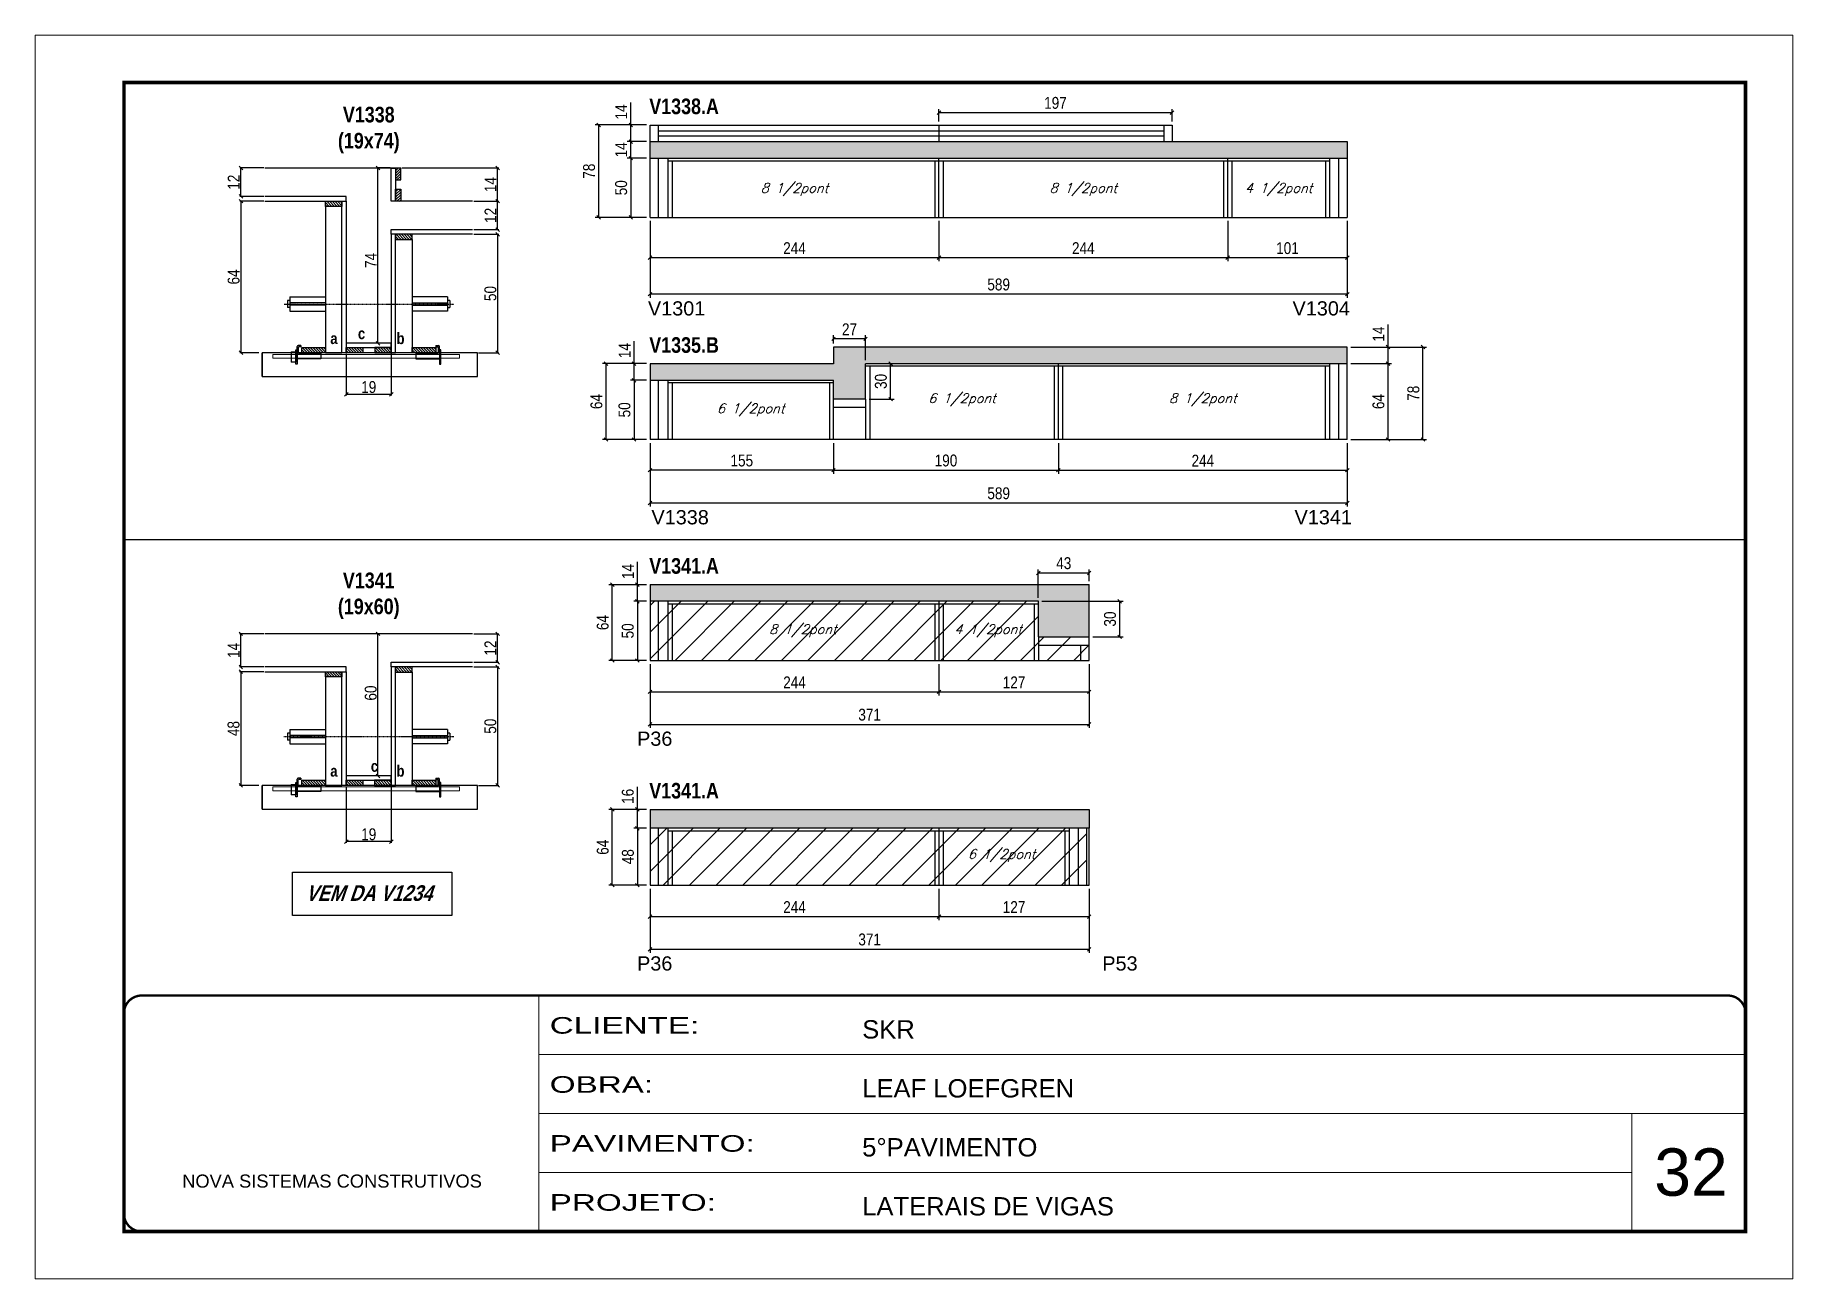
# Model space of a CAD drawing. Extents: x 3309 to 10384, y -2522 to 14608.
# Drawn here: x 8078 to 9563, y 5518 to 6568 of the extents above; entities that cross this region are included whole.
import ezdxf

# ---------------------------------------------------------------- set-up
doc = ezdxf.new("R2010")
doc.units = 0
for name, pattern in [('CONTINUO', [0]), ('DASHED', [0.75, 0.5, -0.25]), ('HIDDEN', [0.375, 0.25, -0.125])]:
    doc.linetypes.add(name, pattern=pattern)
for name, color, linetype in [('5', 5, 'Continuous'), ('barrote', 251, 'Continuous'), ('COTA', 241, 'Continuous'), ('detalhes', 4, 'Continuous'), ('NOMENCLATURA', 7, 'Continuous'), ('Painéis', 200, 'Continuous'), ('presilha', 1, 'Continuous'), ('SARR_2.2x10', 60, 'Continuous'), ('SARR_2.2x7', 40, 'Continuous'), ('SARR_3.5x7', 81, 'Continuous'), ('SARR_EDITAR', 141, 'Continuous'), ('TENSOR', 3, 'Continuous'), ('texto', 7, 'Continuous')]:
    doc.layers.add(name, color=color, linetype=linetype)
for name, color, linetype, lineweight in [('CARIMBO', 255, 'Continuous', 9), ('CONCRETO', 251, 'Continuous', 25), ('Folhas', 255, 'Continuous', 9), ('Hachura', 251, 'Continuous', 9), ('SARRAFO DE PRESSAO', 251, 'DASHED', 9), ('SCO-___-LAJ', 2, 'Continuous', 0)]:
    doc.layers.add(name, color=color, linetype=linetype, lineweight=lineweight)
doc.styles.add('ARIAL', font='arial.ttf')
doc.styles.add('COTA TECNICA', font='techl___.ttf', dxfattribs={"height": 10})
doc.styles.add('COTA TECNICA 2X', font='techl___.ttf', dxfattribs={"height": 10})
doc.styles.add('Romans', font='romans.shx')
doc.styles.get("Standard").update_dxf_attribs({"font": 'arial.ttf'})
doc.styles.add('TECNICA', font='techb___.ttf', dxfattribs={"height": 10})
doc.styles.add('Tecnologia', font='')
doc.styles.get('Tecnologia').set_extended_font_data('Forgotten Futurist')
doc.dimstyles.new('PAINEL', dxfattribs={"dimtxt": 10, "dimasz": 3, "dimexe": 3, "dimexo": 3, "dimgap": 3, "dimtad": 1, "dimdec": 1, "dimzin": 12, "dimdsep": 46, "dimtxsty": 'COTA TECNICA', "dimblk1": 'OBLIQUE', "dimblk2": 'OBLIQUE', "dimsah": 1, "dimcen": 0.9, "dimclrd": 4, "dimclre": 4, "dimclrt": 240, "dimadec": 1, "dimazin": 3, "dimtfac": 1, "dimtdec": 1, "dimtmove": 0, "dimatfit": 3, "dimfxl": 1, "dimtolj": 1, "dimtzin": 12, "dimarcsym": 0})
doc.dimstyles.new('SECAO', dxfattribs={"dimscale": 0.333333, "dimtxt": 5, "dimasz": 9, "dimexe": 3, "dimexo": 3, "dimgap": 3, "dimtad": 1, "dimdec": 1, "dimlfac": 0.5, "dimzin": 12, "dimdsep": 46, "dimtxsty": 'COTA TECNICA 2X', "dimblk1": 'OBLIQUE', "dimblk2": 'OBLIQUE', "dimsah": 1, "dimcen": 0.9, "dimclrd": 4, "dimclre": 4, "dimclrt": 240, "dimadec": 1, "dimazin": 3, "dimtfac": 1, "dimtdec": 1, "dimtmove": 0, "dimatfit": 3, "dimfxl": 1, "dimtolj": 1, "dimtzin": 12, "dimarcsym": 0})
pattern_1 = [(135, (41576.244, -117212.4845), (-1.122532015, -1.122532015), [])]
pattern_2 = [(225, (131898.875, 39550.0239), (1.122532015, -1.122532015), [])]
pattern_3 = [(135, (41576.2108, -117577.7214), (-1.122532015, -1.122532015), [])]
pattern_4 = [(50, (4778.299, 762.8767), (5.46554, -0.4781726), [0.5715, -6.2865]), (355, (4778.299, 762.8767), (-1.0573026, 5.7317054), [0.4572, -5.0292175]), (100.451445, (4778.7545, 762.837), (4.4082374, 5.2535326), [0.4857003, -5.3427073]), (46.1842, (4778.299, 764.401), (8.132371, -1.26127), [0.85725, -9.42975]), (96.63556, (4778.977, 764.296), (7.122124, 7.422784), [0.728551, -8.014068]), (351.18415, (4778.299, 764.401), (7.122124, 7.422784), [0.685799, -7.543792]), (21, (4779.061, 764.0197), (4.5484317, -3.067956), [0.5715, -6.2865]), (326, (4779.061, 764.0197), (1.854061, 5.525639), [0.4572, -5.0292]), (71.451445, (4779.44, 763.764), (6.4024926, 2.457683), [0.4857003, -5.342698]), (37.5, (4778.299, 762.8767), (0.0926581, 2.53665117), [0, -4.96824, 0, -5.1054, 0, -5.04825]), (7.5, (4778.299, 762.8767), (2.0045899, 3.0054172), [0, -2.91084, 0, -4.85394, 0, -1.92405]), (327.5, (4776.5998, 762.8767), (4.06771786, -0.1718623), [0, -1.905, 0, -5.9436, 0, -7.8867]), (317.5, (4775.8378, 762.8767), (4.4438754, 0.7627947), [0, -2.4765, 0, -3.94716, 0, -5.6007])]

msp = doc.modelspace()

# ---------------------------------------------------------------- texts
at = {"layer": '5', "linetype": 'Continuous'}
for s, rotation, p in [('V1301', 359.99996, (8595.59, 6331.17)), ('V1304', 359.99996, (9140.18, 6331.17)), ('V1338', 359.99996, (8598.56, 6154.83)), ('V1341', 359.99996, (9141.88, 6154.83)), ('P36', 0.00004, (8586.42, 5967.87)), ('P36', 0.00004, (8586.42, 5778.11)), ('P53', 0.00004, (8979.46, 5778.11))]:
    msp.add_text(s, height=12, rotation=rotation, dxfattribs=at).set_placement(p)
at = {"layer": 'CARIMBO', "style": 'ARIAL'}
msp.add_text('32', height=40, dxfattribs=at).set_placement((9445.73, 5587.98))
at = {"layer": 'detalhes', "style": 'TECNICA'}
for s, p in [('a', (8327.23, 6307.05)), ('c', (8350.58, 6311.16)), ('b', (8383.2, 6307.04)), ('a', (8327.2, 5941.81)), ('c', (8361.49, 5945.92)), ('b', (8383.17, 5941.8))]:
    msp.add_text(s, height=9.6, dxfattribs=at).set_placement(p)
at = {"layer": 'NOMENCLATURA', "style": 'TECNICA'}
for s, p in [('V1338.A', (8596.7, 6501.15)), ('V1335.B', (8596.7, 6299.66)), ('V1341.A', (8596.7, 6113.13)), ('V1341.A', (8596.7, 5923.37))]:
    msp.add_text(s, height=13.2, dxfattribs=at).set_placement(p)
at = {"layer": 'NOMENCLATURA', "char_height": 13.2, "attachment_point": 2, "style": 'TECNICA'}
for s, insert in [('V1338\\P(19x74)', (8359.74, 6507.38)), ('V1341\\P(19x60)', (8359.71, 6114.14))]:
    msp.add_mtext_dynamic_manual_height_columns(s, width=300.2766, gutter_width=1, heights=[0], dxfattribs=dict(at, insert=insert))
at = {"layer": 'NOMENCLATURA', "insert": (8359.67, 5850.13), "char_height": 13.2, "width": 300.2766, "attachment_point": 2, "style": 'TECNICA'}
msp.add_mtext('{\\Q19;VEM DA V1234}', dxfattribs=at)
at = {"layer": 'texto', "color": 2, "char_height": 8, "attachment_point": 5, "style": 'Romans'}
for s, insert in [('{\\Q19;\\C256;8 1/2pont}', (8719.42, 6437.53)), ('{\\Q19;\\C256;8 1/2pont}', (8963.42, 6437.53)), ('{\\Q19;\\C256;4 1/2pont}', (9128.42, 6437.53)), ('{\\Q19;\\C256;6 1/2pont}', (8860.92, 6259.97)), ('{\\Q19;\\C256;8 1/2pont}', (9064.4, 6259.97)), ('{\\Q19;\\C256;6 1/2pont}', (8682.42, 6251.47)), ('{\\Q19;\\C256;8 1/2pont}', (8726.52, 6064.94)), ('{\\Q19;\\C256;4 1/2pont}', (8883.02, 6064.94)), ('{\\Q19;\\C256;6 1/2pont}', (8894.42, 5875.18))]:
    msp.add_mtext(s, dxfattribs=dict(at, insert=insert))

# ---------------------------------------------------------------- blocks, each defined once
blk = doc.blocks.new('9999999999')
at = {"color": 30, "linetype": 'CONTINUO'}
for p, q in [((98564.6, 34230.2), (98564.6, 34429.4)), ((98564.6, 34379.6), (99584, 34379.6)), ((98564.6, 34329.8), (99488, 34329.8)), ((99584, 34329.8), (99488, 34329.8)), ((99488, 34329.8), (99488, 34230.2)), ((98564.6, 34280), (99488, 34280))]:
    blk.add_line(p, q, dxfattribs=at)
at = {"color": 30, "linetype": 'CONTINUO', "const_width": 2}
blk.add_lwpolyline([(99584, 34230.2), (99584, 34414.4, 0.414214), (99569, 34429.4), (98229, 34429.4, 0.414214), (98214, 34414.4), (98214, 34245.2, 0.414214), (98229, 34230.2), (99584, 34230.2)], format="xyb", dxfattribs=at)
at = {"layer": 'Folhas'}
blk.add_lwpolyline([(98139, 34190.2), (99624, 34190.2), (99624, 35240.2), (98139, 35240.2)], close=True, dxfattribs=at)
at = {"layer": 'Folhas', "color": 30, "const_width": 3}
blk.add_lwpolyline([(98214, 34230.2), (99584, 34230.2), (99584, 35200.2), (98214, 35200.2)], close=True, dxfattribs=at)
at = {"color": 7, "linetype": 'Continuous', "ltscale": 5, "style": 'ARIAL'}
for s, height, p in [('SKR', 15.48, (98837.7, 34393.1)), ('LEAF LOEFGREN', 15.483, (98837.7, 34343.3)), ('5°PAVIMENTO', 15.483, (98837.7, 34293.5)), ('NOVA SISTEMAS CONSTRUTIVOS', 11.059, (98263.2, 34267.2)), ('LATERAIS DE VIGAS', 15.483, (98837.7, 34243.7))]:
    blk.add_text(s, height=height, dxfattribs=at).set_placement(p)
at = {"layer": 'Folhas', "color": 7, "style": 'Tecnologia', "width": 1.5}
for s, p in [('CLIENTE:', (98573.7, 34397.2)), ('OBRA:', (98573.7, 34347.3)), ('PAVIMENTO:', (98573.7, 34297.5)), ('PROJETO:', (98573.7, 34247.7))]:
    blk.add_text(s, height=14, dxfattribs=at).set_placement(p)
blk = doc.blocks.new('_Oblique')
at = {"color": 0, "linetype": 'ByBlock', "lineweight": -2}
blk.add_line((-0.5, -0.5), (0.5, 0.5), dxfattribs=at)
blk = doc.blocks.new('*D959')
at = {"layer": 'COTA', "color": 4, "lineweight": -2, "transparency": 16777216}
for p, q in [((8340.7, 6298.7), (8340.7, 6263.6)), ((8378.7, 6298.7), (8378.7, 6263.6)), ((8378.7, 6264.6), (8340.7, 6264.6))]:
    blk.add_line(p, q, dxfattribs=at)
at = {"layer": 'Defpoints', "color": 0, "transparency": 16777216}
for p in [(8340.7, 6299.7), (8378.7, 6299.7), (8340.7, 6264.6)]:
    blk.add_point(p, dxfattribs=at)
at = {"layer": 'COTA', "color": 4, "lineweight": -2, "transparency": 16777216, "xscale": 3, "yscale": 3, "zscale": 3, "rotation": 180}
blk.add_blockref('_Oblique', (8340.7, 6264.6), dxfattribs=at)
at = {"layer": 'COTA', "color": 4, "lineweight": -2, "transparency": 16777216, "xscale": 3, "yscale": 3, "zscale": 3}
blk.add_blockref('_Oblique', (8378.7, 6264.6), dxfattribs=at)
at = {"layer": 'COTA', "color": 240, "transparency": 16777216, "insert": (8359.7, 6270.7), "char_height": 10, "attachment_point": 5, "style": 'COTA TECNICA 2X'}
blk.add_mtext('\\A1;19', dxfattribs=at)
blk = doc.blocks.new('PRESILHA METÁLICA 1')
at = {"layer": 'presilha'}
for p, q in [((0, 13), (6, 13)), ((0, 13), (0, 0)), ((6, 0), (0, 0)), ((6, 15.5), (7.5, 15.5)), ((6, -2.5), (6, 15.5)), ((6, 13), (6, 0)), ((7.5, 10.6), (7.5, 19.9)), ((7.5, 15.5), (7.5, -2.5)), ((37.5, 4.1), (7.5, 4.1)), ((12, 21), (8.6, 21)), ((9, 11.6), (9, 18.9)), ((12, 19.5), (9.6, 19.5)), ((37.5, 11), (9.6, 11)), ((12, 21), (12, 19.5)), ((37.5, 11), (37.5, 4.1)), ((7.5, -2.5), (6, -2.5))]:
    blk.add_line(p, q, dxfattribs=at)
for centre, radius, start, end in [((8.6, 19.9), 1.14, 90, 180), ((9.6, 18.9), 0.57, 90, 180), ((9.6, 11.6), 0.57, 180, 270)]:
    blk.add_arc(centre, radius, start, end, dxfattribs=at)
blk = doc.blocks.new('PRESILHA METÁLICA 2')
at = {"layer": 'presilha'}
for p, q in [((-5.2, 23.5), (-5.2, 22)), ((-5.2, 23.5), (-1.9, 23.5)), ((-0.8, 14.6), (-0.8, 22.4)), ((-30.8, 13.5), (-30.8, 6.6)), ((-30.8, 13.5), (-2.8, 13.5)), ((-30.8, 6.6), (-0.8, 6.6)), ((-5.2, 22), (-2.8, 22)), ((-2.2, 14.1), (-2.2, 21.4)), ((0.8, 18), (-0.8, 18)), ((-0.8, 18), (-0.8, 0)), ((-0.8, 0), (0.8, 0)), ((0.8, 0), (0.8, 18))]:
    blk.add_line(p, q, dxfattribs=at)
for centre, radius, start, end in [((-1.9, 22.4), 1.14, 0, 90), ((-2.8, 21.4), 0.57, 0, 90), ((-2.8, 14.1), 0.57, 270, 0)]:
    blk.add_arc(centre, radius, start, end, dxfattribs=at)
blk = doc.blocks.new('*D960')
at = {"layer": 'COTA', "color": 4, "lineweight": -2, "transparency": 16777216}
for p, q in [((8271, 6427.7), (8250.7, 6427.7)), ((8251.7, 6427.7), (8251.7, 6299.7)), ((8266.9, 6299.7), (8250.7, 6299.7))]:
    blk.add_line(p, q, dxfattribs=at)
at = {"layer": 'Defpoints', "color": 0, "transparency": 16777216}
for p in [(8272, 6427.7), (8251.7, 6299.7), (8267.9, 6299.7)]:
    blk.add_point(p, dxfattribs=at)
at = {"layer": 'COTA', "color": 4, "lineweight": -2, "transparency": 16777216, "xscale": 3, "yscale": 3, "zscale": 3}
for p, rotation in [((8251.7, 6427.7), 90), ((8251.7, 6299.7), 270)]:
    blk.add_blockref('_Oblique', p, dxfattribs=dict(at, rotation=rotation))
at = {"layer": 'COTA', "color": 240, "transparency": 16777216, "insert": (8245.6, 6363.7), "char_height": 10, "attachment_point": 5, "rotation": 90, "style": 'COTA TECNICA 2X'}
blk.add_mtext('\\A1;64', dxfattribs=at)
blk = doc.blocks.new('*D961')
at = {"layer": 'COTA', "color": 4, "lineweight": -2, "transparency": 16777216}
for p, q in [((8448.4, 6399.7), (8469.6, 6399.7)), ((8468.6, 6399.7), (8468.6, 6299.7)), ((8452.5, 6299.7), (8469.6, 6299.7))]:
    blk.add_line(p, q, dxfattribs=at)
at = {"layer": 'Defpoints', "color": 0, "transparency": 16777216}
for p in [(8447.4, 6399.7), (8451.5, 6299.7), (8468.6, 6299.7)]:
    blk.add_point(p, dxfattribs=at)
at = {"layer": 'COTA', "color": 4, "lineweight": -2, "transparency": 16777216, "xscale": 3, "yscale": 3, "zscale": 3}
for p, rotation in [((8468.6, 6399.7), 90), ((8468.6, 6299.7), 270)]:
    blk.add_blockref('_Oblique', p, dxfattribs=dict(at, rotation=rotation))
at = {"layer": 'COTA', "color": 240, "transparency": 16777216, "insert": (8462.5, 6349.7), "char_height": 10, "attachment_point": 5, "rotation": 90, "style": 'COTA TECNICA 2X'}
blk.add_mtext('\\A1;50', dxfattribs=at)
blk = doc.blocks.new('*D962')
at = {"layer": 'COTA', "color": 4, "lineweight": -2, "transparency": 16777216}
for p, q in [((8377.7, 6455.7), (8366.5, 6455.7)), ((8367.5, 6307.7), (8367.5, 6455.7)), ((8377.7, 6307.7), (8366.5, 6307.7))]:
    blk.add_line(p, q, dxfattribs=at)
at = {"layer": 'Defpoints', "color": 0, "transparency": 16777216}
for p in [(8367.5, 6455.7), (8378.7, 6455.7), (8378.7, 6307.7)]:
    blk.add_point(p, dxfattribs=at)
at = {"layer": 'COTA', "color": 4, "lineweight": -2, "transparency": 16777216, "xscale": 3, "yscale": 3, "zscale": 3}
for p, rotation in [((8367.5, 6455.7), 90), ((8367.5, 6307.7), 270)]:
    blk.add_blockref('_Oblique', p, dxfattribs=dict(at, rotation=rotation))
at = {"layer": 'COTA', "color": 240, "transparency": 16777216, "insert": (8361.5, 6377.7), "char_height": 10, "attachment_point": 5, "rotation": 90, "style": 'COTA TECNICA 2X'}
blk.add_mtext('\\A1;74', dxfattribs=at)
blk = doc.blocks.new('*D963')
at = {"layer": 'COTA', "color": 4, "lineweight": -2, "transparency": 16777216}
for p, q in [((8448.4, 6427.7), (8469.6, 6427.7)), ((8468.6, 6403.7), (8468.6, 6427.7)), ((8448.4, 6403.7), (8469.6, 6403.7))]:
    blk.add_line(p, q, dxfattribs=at)
at = {"layer": 'Defpoints', "color": 0, "transparency": 16777216}
for p in [(8447.4, 6427.7), (8468.6, 6427.7), (8447.4, 6403.7)]:
    blk.add_point(p, dxfattribs=at)
at = {"layer": 'COTA', "color": 4, "lineweight": -2, "transparency": 16777216, "xscale": 3, "yscale": 3, "zscale": 3}
for p, rotation in [((8468.6, 6427.7), 90), ((8468.6, 6403.7), 270)]:
    blk.add_blockref('_Oblique', p, dxfattribs=dict(at, rotation=rotation))
at = {"layer": 'COTA', "color": 240, "transparency": 16777216, "insert": (8462.6, 6415.7), "char_height": 10, "attachment_point": 5, "rotation": 90, "style": 'COTA TECNICA 2X'}
blk.add_mtext('\\A1;12', dxfattribs=at)
blk = doc.blocks.new('*D964')
at = {"layer": 'COTA', "color": 4, "lineweight": -2, "transparency": 16777216}
for p, q in [((8271, 6455.7), (8250.7, 6455.7)), ((8251.7, 6431.7), (8251.7, 6455.7)), ((8271, 6431.7), (8250.7, 6431.7))]:
    blk.add_line(p, q, dxfattribs=at)
at = {"layer": 'Defpoints', "color": 0, "transparency": 16777216}
for p in [(8251.7, 6455.7), (8272, 6455.7), (8272, 6431.7)]:
    blk.add_point(p, dxfattribs=at)
at = {"layer": 'COTA', "color": 4, "lineweight": -2, "transparency": 16777216, "xscale": 3, "yscale": 3, "zscale": 3}
for p, rotation in [((8251.7, 6455.7), 90), ((8251.7, 6431.7), 270)]:
    blk.add_blockref('_Oblique', p, dxfattribs=dict(at, rotation=rotation))
at = {"layer": 'COTA', "color": 240, "transparency": 16777216, "insert": (8245.6, 6443.7), "char_height": 10, "attachment_point": 5, "rotation": 90, "style": 'COTA TECNICA 2X'}
blk.add_mtext('\\A1;12', dxfattribs=at)
blk = doc.blocks.new('*D965')
at = {"layer": 'COTA', "color": 4, "lineweight": -2, "transparency": 16777216}
for p, q in [((8387.7, 6455.7), (8469.6, 6455.7)), ((8468.6, 6427.7), (8468.6, 6455.7)), ((8448.4, 6427.7), (8469.6, 6427.7))]:
    blk.add_line(p, q, dxfattribs=at)
at = {"layer": 'Defpoints', "color": 0, "transparency": 16777216}
for p in [(8386.7, 6455.7), (8468.6, 6455.7), (8447.4, 6427.7)]:
    blk.add_point(p, dxfattribs=at)
at = {"layer": 'COTA', "color": 4, "lineweight": -2, "transparency": 16777216, "xscale": 3, "yscale": 3, "zscale": 3}
for p, rotation in [((8468.6, 6455.7), 90), ((8468.6, 6427.7), 270)]:
    blk.add_blockref('_Oblique', p, dxfattribs=dict(at, rotation=rotation))
at = {"layer": 'COTA', "color": 240, "transparency": 16777216, "insert": (8462.6, 6441.7), "char_height": 10, "attachment_point": 5, "rotation": 90, "style": 'COTA TECNICA 2X'}
blk.add_mtext('\\A1;14', dxfattribs=at)
blk = doc.blocks.new('*D966')
at = {"layer": 'COTA', "color": 4, "lineweight": -2, "transparency": 16777216}
for p, q in [((9085.4, 6411), (9085.4, 6376.9)), ((9186.4, 6411), (9186.4, 6376.9)), ((9186.4, 6379.9), (9085.4, 6379.9))]:
    blk.add_line(p, q, dxfattribs=at)
at = {"layer": 'Defpoints', "color": 0, "transparency": 16777216}
for p in [(9085.4, 6414), (9186.4, 6414), (9085.4, 6379.9)]:
    blk.add_point(p, dxfattribs=at)
at = {"layer": 'COTA', "color": 4, "lineweight": -2, "transparency": 16777216, "xscale": 3, "yscale": 3, "zscale": 3, "rotation": 180}
blk.add_blockref('_Oblique', (9085.4, 6379.9), dxfattribs=at)
at = {"layer": 'COTA', "color": 4, "lineweight": -2, "transparency": 16777216, "xscale": 3, "yscale": 3, "zscale": 3}
blk.add_blockref('_Oblique', (9186.4, 6379.9), dxfattribs=at)
at = {"layer": 'COTA', "color": 240, "transparency": 16777216, "insert": (9135.9, 6388), "char_height": 10, "attachment_point": 5, "style": 'COTA TECNICA'}
blk.add_mtext('\\A1;101', dxfattribs=at)
blk = doc.blocks.new('*D967')
at = {"layer": 'COTA', "color": 4, "lineweight": -2, "transparency": 16777216}
for p, q in [((8597.4, 6411), (8597.4, 6376.9)), ((8841.4, 6411), (8841.4, 6376.9)), ((8841.4, 6379.9), (8597.4, 6379.9))]:
    blk.add_line(p, q, dxfattribs=at)
at = {"layer": 'Defpoints', "color": 0, "transparency": 16777216}
for p in [(8597.4, 6414), (8841.4, 6414), (8597.4, 6379.9)]:
    blk.add_point(p, dxfattribs=at)
at = {"layer": 'COTA', "color": 4, "lineweight": -2, "transparency": 16777216, "xscale": 3, "yscale": 3, "zscale": 3, "rotation": 180}
blk.add_blockref('_Oblique', (8597.4, 6379.9), dxfattribs=at)
at = {"layer": 'COTA', "color": 4, "lineweight": -2, "transparency": 16777216, "xscale": 3, "yscale": 3, "zscale": 3}
blk.add_blockref('_Oblique', (8841.4, 6379.9), dxfattribs=at)
at = {"layer": 'COTA', "color": 240, "transparency": 16777216, "insert": (8719.4, 6388), "char_height": 10, "attachment_point": 5, "style": 'COTA TECNICA'}
blk.add_mtext('\\A1;244', dxfattribs=at)
blk = doc.blocks.new('*D968')
at = {"layer": 'COTA', "color": 4, "lineweight": -2, "transparency": 16777216}
for p, q in [((8841.4, 6411), (8841.4, 6376.9)), ((9085.4, 6411), (9085.4, 6376.9)), ((9085.4, 6379.9), (8841.4, 6379.9))]:
    blk.add_line(p, q, dxfattribs=at)
at = {"layer": 'Defpoints', "color": 0, "transparency": 16777216}
for p in [(8841.4, 6414), (9085.4, 6414), (8841.4, 6379.9)]:
    blk.add_point(p, dxfattribs=at)
at = {"layer": 'COTA', "color": 4, "lineweight": -2, "transparency": 16777216, "xscale": 3, "yscale": 3, "zscale": 3, "rotation": 180}
blk.add_blockref('_Oblique', (8841.4, 6379.9), dxfattribs=at)
at = {"layer": 'COTA', "color": 4, "lineweight": -2, "transparency": 16777216, "xscale": 3, "yscale": 3, "zscale": 3}
blk.add_blockref('_Oblique', (9085.4, 6379.9), dxfattribs=at)
at = {"layer": 'COTA', "color": 240, "transparency": 16777216, "insert": (8963.4, 6388), "char_height": 10, "attachment_point": 5, "style": 'COTA TECNICA'}
blk.add_mtext('\\A1;244', dxfattribs=at)
blk = doc.blocks.new('*D969')
at = {"layer": 'COTA', "color": 4, "lineweight": -2, "transparency": 16777216}
for p, q in [((8594.4, 6464), (8578.1, 6464)), ((8581.1, 6464), (8581.1, 6414)), ((8594.4, 6414), (8578.1, 6414))]:
    blk.add_line(p, q, dxfattribs=at)
at = {"layer": 'Defpoints', "color": 0, "transparency": 16777216}
for p in [(8597.4, 6464), (8581.1, 6414), (8597.4, 6414)]:
    blk.add_point(p, dxfattribs=at)
at = {"layer": 'COTA', "color": 4, "lineweight": -2, "transparency": 16777216, "xscale": 3, "yscale": 3, "zscale": 3}
for p, rotation in [((8581.1, 6464), 90), ((8581.1, 6414), 270)]:
    blk.add_blockref('_Oblique', p, dxfattribs=dict(at, rotation=rotation))
at = {"layer": 'COTA', "color": 240, "transparency": 16777216, "insert": (8573, 6439), "char_height": 10, "attachment_point": 5, "rotation": 90, "style": 'COTA TECNICA'}
blk.add_mtext('\\A1;50', dxfattribs=at)
blk = doc.blocks.new('*D970')
at = {"layer": 'COTA', "color": 4, "lineweight": -2, "transparency": 16777216}
for p, q in [((8594.4, 6478), (8578.1, 6478)), ((8581.1, 6464), (8581.1, 6478)), ((8594.4, 6464), (8578.1, 6464))]:
    blk.add_line(p, q, dxfattribs=at)
at = {"layer": 'Defpoints', "color": 0, "transparency": 16777216}
for p in [(8581.1, 6478), (8597.4, 6478), (8597.4, 6464)]:
    blk.add_point(p, dxfattribs=at)
at = {"layer": 'COTA', "color": 4, "lineweight": -2, "transparency": 16777216, "xscale": 3, "yscale": 3, "zscale": 3}
for p, rotation in [((8581.1, 6478), 90), ((8581.1, 6464), 270)]:
    blk.add_blockref('_Oblique', p, dxfattribs=dict(at, rotation=rotation))
at = {"layer": 'COTA', "color": 240, "transparency": 16777216, "insert": (8573, 6471), "char_height": 10, "attachment_point": 5, "rotation": 90, "style": 'COTA TECNICA'}
blk.add_mtext('\\A1;14', dxfattribs=at)
blk = doc.blocks.new('*D971')
at = {"layer": 'COTA', "color": 4, "lineweight": -2, "transparency": 16777216}
for p, q in [((8597.4, 6411), (8597.4, 6346.2)), ((9186.4, 6411), (9186.4, 6346.2)), ((9186.4, 6349.2), (8597.4, 6349.2))]:
    blk.add_line(p, q, dxfattribs=at)
at = {"layer": 'Defpoints', "color": 0, "transparency": 16777216}
for p in [(8597.4, 6414), (9186.4, 6414), (8597.4, 6349.2)]:
    blk.add_point(p, dxfattribs=at)
at = {"layer": 'COTA', "color": 4, "lineweight": -2, "transparency": 16777216, "xscale": 3, "yscale": 3, "zscale": 3, "rotation": 180}
blk.add_blockref('_Oblique', (8597.4, 6349.2), dxfattribs=at)
at = {"layer": 'COTA', "color": 4, "lineweight": -2, "transparency": 16777216, "xscale": 3, "yscale": 3, "zscale": 3}
blk.add_blockref('_Oblique', (9186.4, 6349.2), dxfattribs=at)
at = {"layer": 'COTA', "color": 240, "transparency": 16777216, "insert": (8891.9, 6357.3), "char_height": 10, "attachment_point": 5, "style": 'COTA TECNICA'}
blk.add_mtext('\\A1;589', dxfattribs=at)
blk = doc.blocks.new('*D972')
at = {"layer": 'COTA', "color": 4, "lineweight": -2, "transparency": 16777216}
for p, q in [((8581.1, 6492), (8581.1, 6511.1)), ((8594.4, 6492), (8578.1, 6492)), ((8581.1, 6478), (8581.1, 6492)), ((8594.4, 6478), (8578.1, 6478))]:
    blk.add_line(p, q, dxfattribs=at)
at = {"layer": 'Defpoints', "color": 0, "transparency": 16777216}
for p in [(8581.1, 6492), (8597.4, 6492), (8597.4, 6478)]:
    blk.add_point(p, dxfattribs=at)
at = {"layer": 'COTA', "color": 4, "lineweight": -2, "transparency": 16777216, "xscale": 3, "yscale": 3, "zscale": 3}
for p, rotation in [((8581.1, 6492), 90), ((8581.1, 6478), 270)]:
    blk.add_blockref('_Oblique', p, dxfattribs=dict(at, rotation=rotation))
at = {"layer": 'COTA', "color": 240, "transparency": 16777216, "insert": (8573, 6503), "char_height": 10, "attachment_point": 5, "rotation": 90, "style": 'COTA TECNICA'}
blk.add_mtext('\\A1;14', dxfattribs=at)
blk = doc.blocks.new('*D973')
at = {"layer": 'COTA', "color": 4, "lineweight": -2, "transparency": 16777216}
for p, q in [((8594.4, 6492), (8551, 6492)), ((8554, 6414), (8554, 6492)), ((8594.4, 6414), (8551, 6414))]:
    blk.add_line(p, q, dxfattribs=at)
at = {"layer": 'Defpoints', "color": 0, "transparency": 16777216}
for p in [(8554, 6492), (8597.4, 6492), (8597.4, 6414)]:
    blk.add_point(p, dxfattribs=at)
at = {"layer": 'COTA', "color": 4, "lineweight": -2, "transparency": 16777216, "xscale": 3, "yscale": 3, "zscale": 3}
for p, rotation in [((8554, 6492), 90), ((8554, 6414), 270)]:
    blk.add_blockref('_Oblique', p, dxfattribs=dict(at, rotation=rotation))
at = {"layer": 'COTA', "color": 240, "transparency": 16777216, "insert": (8545.9, 6453), "char_height": 10, "attachment_point": 5, "rotation": 90, "style": 'COTA TECNICA'}
blk.add_mtext('\\A1;78', dxfattribs=at)
blk = doc.blocks.new('*D974')
at = {"layer": 'COTA', "color": 4, "lineweight": -2, "transparency": 16777216}
for p, q in [((8841.4, 6495), (8841.4, 6505.5)), ((9038.4, 6495), (9038.4, 6505.5)), ((8841.4, 6502.5), (9038.4, 6502.5))]:
    blk.add_line(p, q, dxfattribs=at)
at = {"layer": 'Defpoints', "color": 0, "transparency": 16777216}
for p in [(8841.4, 6492), (9038.4, 6502.5), (9038.4, 6492)]:
    blk.add_point(p, dxfattribs=at)
at = {"layer": 'COTA', "color": 4, "lineweight": -2, "transparency": 16777216, "xscale": 3, "yscale": 3, "zscale": 3, "rotation": 180}
blk.add_blockref('_Oblique', (8841.4, 6502.5), dxfattribs=at)
at = {"layer": 'COTA', "color": 4, "lineweight": -2, "transparency": 16777216, "xscale": 3, "yscale": 3, "zscale": 3}
blk.add_blockref('_Oblique', (9038.4, 6502.5), dxfattribs=at)
at = {"layer": 'COTA', "color": 240, "transparency": 16777216, "insert": (8939.9, 6510.6), "char_height": 10, "attachment_point": 5, "style": 'COTA TECNICA'}
blk.add_mtext('\\A1;197', dxfattribs=at)
blk = doc.blocks.new('*D975')
at = {"layer": 'COTA', "color": 4, "linetype": 'ByBlock', "lineweight": -2, "transparency": 16777216}
for p, q in [((8597.4, 6223.5), (8597.4, 6169.8)), ((9186.4, 6223.5), (9186.4, 6169.8)), ((9186.4, 6172.8), (8597.4, 6172.8))]:
    blk.add_line(p, q, dxfattribs=at)
at = {"layer": 'Defpoints', "color": 0, "linetype": 'ByBlock', "transparency": 16777216}
for p in [(8597.4, 6226.5), (9186.4, 6226.5), (8597.4, 6172.8)]:
    blk.add_point(p, dxfattribs=at)
at = {"layer": 'COTA', "color": 4, "linetype": 'ByBlock', "lineweight": -2, "transparency": 16777216, "xscale": 3, "yscale": 3, "zscale": 3, "rotation": 180}
blk.add_blockref('_Oblique', (8597.4, 6172.8), dxfattribs=at)
at = {"layer": 'COTA', "color": 4, "linetype": 'ByBlock', "lineweight": -2, "transparency": 16777216, "xscale": 3, "yscale": 3, "zscale": 3}
blk.add_blockref('_Oblique', (9186.4, 6172.8), dxfattribs=at)
at = {"layer": 'COTA', "color": 240, "linetype": 'ByBlock', "transparency": 16777216, "insert": (8891.9, 6181), "char_height": 10, "attachment_point": 5, "style": 'COTA TECNICA'}
blk.add_mtext('\\A1;589', dxfattribs=at)
blk = doc.blocks.new('*D976')
at = {"layer": 'COTA', "color": 4, "lineweight": -2, "transparency": 16777216}
for p, q in [((8752.4, 6223.5), (8752.4, 6197.6)), ((8942.4, 6223.5), (8942.4, 6197.6)), ((8752.4, 6200.6), (8942.4, 6200.6))]:
    blk.add_line(p, q, dxfattribs=at)
at = {"layer": 'Defpoints', "color": 0, "transparency": 16777216}
for p in [(8752.4, 6226.5), (8942.4, 6226.5), (8942.4, 6200.6)]:
    blk.add_point(p, dxfattribs=at)
at = {"layer": 'COTA', "color": 4, "lineweight": -2, "transparency": 16777216, "xscale": 3, "yscale": 3, "zscale": 3, "rotation": 180}
blk.add_blockref('_Oblique', (8752.4, 6200.6), dxfattribs=at)
at = {"layer": 'COTA', "color": 4, "lineweight": -2, "transparency": 16777216, "xscale": 3, "yscale": 3, "zscale": 3}
blk.add_blockref('_Oblique', (8942.4, 6200.6), dxfattribs=at)
at = {"layer": 'COTA', "color": 240, "transparency": 16777216, "insert": (8847.4, 6208.7), "char_height": 10, "attachment_point": 5, "style": 'COTA TECNICA'}
blk.add_mtext('\\A1;190', dxfattribs=at)
blk = doc.blocks.new('*D977')
at = {"layer": 'COTA', "color": 4, "lineweight": -2, "transparency": 16777216}
for p, q in [((8942.4, 6223.5), (8942.4, 6197.6)), ((9186.4, 6223.5), (9186.4, 6197.6)), ((8942.4, 6200.6), (9186.4, 6200.6))]:
    blk.add_line(p, q, dxfattribs=at)
at = {"layer": 'Defpoints', "color": 0, "transparency": 16777216}
for p in [(8942.4, 6226.5), (9186.4, 6226.5), (9186.4, 6200.6)]:
    blk.add_point(p, dxfattribs=at)
at = {"layer": 'COTA', "color": 4, "lineweight": -2, "transparency": 16777216, "xscale": 3, "yscale": 3, "zscale": 3, "rotation": 180}
blk.add_blockref('_Oblique', (8942.4, 6200.6), dxfattribs=at)
at = {"layer": 'COTA', "color": 4, "lineweight": -2, "transparency": 16777216, "xscale": 3, "yscale": 3, "zscale": 3}
blk.add_blockref('_Oblique', (9186.4, 6200.6), dxfattribs=at)
at = {"layer": 'COTA', "color": 240, "transparency": 16777216, "insert": (9064.4, 6208.6), "char_height": 10, "attachment_point": 5, "style": 'COTA TECNICA'}
blk.add_mtext('\\A1;244', dxfattribs=at)
blk = doc.blocks.new('*D978')
at = {"layer": 'COTA', "color": 4, "lineweight": -2, "transparency": 16777216}
for p, q in [((8597.4, 6223.5), (8597.4, 6197.6)), ((8752.4, 6223.5), (8752.4, 6197.6)), ((8752.4, 6200.6), (8597.4, 6200.6))]:
    blk.add_line(p, q, dxfattribs=at)
at = {"layer": 'Defpoints', "color": 0, "transparency": 16777216}
for p in [(8597.4, 6226.5), (8752.4, 6226.5), (8597.4, 6200.6)]:
    blk.add_point(p, dxfattribs=at)
at = {"layer": 'COTA', "color": 4, "lineweight": -2, "transparency": 16777216, "xscale": 3, "yscale": 3, "zscale": 3, "rotation": 180}
blk.add_blockref('_Oblique', (8597.4, 6200.6), dxfattribs=at)
at = {"layer": 'COTA', "color": 4, "lineweight": -2, "transparency": 16777216, "xscale": 3, "yscale": 3, "zscale": 3}
blk.add_blockref('_Oblique', (8752.4, 6200.6), dxfattribs=at)
at = {"layer": 'COTA', "color": 240, "transparency": 16777216, "insert": (8674.9, 6208.7), "char_height": 10, "attachment_point": 5, "style": 'COTA TECNICA'}
blk.add_mtext('\\A1;155', dxfattribs=at)
blk = doc.blocks.new('*D979')
at = {"layer": 'COTA', "color": 4, "lineweight": -2, "transparency": 16777216}
for p, q in [((8594.4, 6276.5), (8580.9, 6276.5)), ((8583.9, 6276.5), (8583.9, 6226.5)), ((8594.4, 6226.5), (8580.9, 6226.5))]:
    blk.add_line(p, q, dxfattribs=at)
at = {"layer": 'Defpoints', "color": 0, "transparency": 16777216}
for p in [(8597.4, 6276.5), (8583.9, 6226.5), (8597.4, 6226.5)]:
    blk.add_point(p, dxfattribs=at)
at = {"layer": 'COTA', "color": 4, "lineweight": -2, "transparency": 16777216, "xscale": 3, "yscale": 3, "zscale": 3}
for p, rotation in [((8583.9, 6276.5), 90), ((8583.9, 6226.5), 270)]:
    blk.add_blockref('_Oblique', p, dxfattribs=dict(at, rotation=rotation))
at = {"layer": 'COTA', "color": 240, "transparency": 16777216, "insert": (8575.8, 6251.5), "char_height": 10, "attachment_point": 5, "rotation": 90, "style": 'COTA TECNICA'}
blk.add_mtext('\\A1;50', dxfattribs=at)
blk = doc.blocks.new('*D980')
at = {"layer": 'COTA', "color": 4, "lineweight": -2, "transparency": 16777216}
for p, q in [((8583.9, 6290.5), (8583.9, 6309.6)), ((8594.4, 6290.5), (8580.9, 6290.5)), ((8583.9, 6276.5), (8583.9, 6290.5)), ((8594.4, 6276.5), (8580.9, 6276.5))]:
    blk.add_line(p, q, dxfattribs=at)
at = {"layer": 'Defpoints', "color": 0, "transparency": 16777216}
for p in [(8583.9, 6290.5), (8597.4, 6290.5), (8597.4, 6276.5)]:
    blk.add_point(p, dxfattribs=at)
at = {"layer": 'COTA', "color": 4, "lineweight": -2, "transparency": 16777216, "xscale": 3, "yscale": 3, "zscale": 3}
for p, rotation in [((8583.9, 6290.5), 90), ((8583.9, 6276.5), 270)]:
    blk.add_blockref('_Oblique', p, dxfattribs=dict(at, rotation=rotation))
at = {"layer": 'COTA', "color": 240, "transparency": 16777216, "insert": (8575.9, 6301.5), "char_height": 10, "attachment_point": 5, "rotation": 90, "style": 'COTA TECNICA'}
blk.add_mtext('\\A1;14', dxfattribs=at)
blk = doc.blocks.new('*D981')
at = {"layer": 'COTA', "color": 4, "lineweight": -2, "transparency": 16777216}
for p, q in [((8594.4, 6290.5), (8557.2, 6290.5)), ((8560.2, 6226.5), (8560.2, 6290.5)), ((8594.4, 6226.5), (8557.2, 6226.5))]:
    blk.add_line(p, q, dxfattribs=at)
at = {"layer": 'Defpoints', "color": 0, "transparency": 16777216}
for p in [(8560.2, 6290.5), (8597.4, 6290.5), (8597.4, 6226.5)]:
    blk.add_point(p, dxfattribs=at)
at = {"layer": 'COTA', "color": 4, "lineweight": -2, "transparency": 16777216, "xscale": 3, "yscale": 3, "zscale": 3}
for p, rotation in [((8560.2, 6290.5), 90), ((8560.2, 6226.5), 270)]:
    blk.add_blockref('_Oblique', p, dxfattribs=dict(at, rotation=rotation))
at = {"layer": 'COTA', "color": 240, "transparency": 16777216, "insert": (8552.1, 6258.5), "char_height": 10, "attachment_point": 5, "rotation": 90, "style": 'COTA TECNICA'}
blk.add_mtext('\\A1;64', dxfattribs=at)
blk = doc.blocks.new('*D982')
at = {"layer": 'COTA', "color": 4, "lineweight": -2, "transparency": 16777216}
for p, q in [((8782.4, 6290.5), (8803.6, 6290.5)), ((8800.6, 6260.5), (8800.6, 6290.5)), ((8782.4, 6260.5), (8803.6, 6260.5))]:
    blk.add_line(p, q, dxfattribs=at)
at = {"layer": 'Defpoints', "color": 0, "transparency": 16777216}
for p in [(8779.4, 6290.5), (8800.6, 6290.5), (8779.4, 6260.5)]:
    blk.add_point(p, dxfattribs=at)
at = {"layer": 'COTA', "color": 4, "lineweight": -2, "transparency": 16777216, "xscale": 3, "yscale": 3, "zscale": 3}
for p, rotation in [((8800.6, 6290.5), 90), ((8800.6, 6260.5), 270)]:
    blk.add_blockref('_Oblique', p, dxfattribs=dict(at, rotation=rotation))
at = {"layer": 'COTA', "color": 240, "transparency": 16777216, "insert": (8792.4, 6275.5), "char_height": 10, "attachment_point": 5, "rotation": 90, "style": 'COTA TECNICA'}
blk.add_mtext('\\A1;30', dxfattribs=at)
blk = doc.blocks.new('*D983')
at = {"layer": 'COTA', "color": 4, "lineweight": -2, "transparency": 16777216}
for p, q in [((8752.4, 6307.5), (8752.4, 6314.5)), ((8779.4, 6311.5), (8752.4, 6311.5)), ((8779.4, 6293.5), (8779.4, 6314.5))]:
    blk.add_line(p, q, dxfattribs=at)
at = {"layer": 'Defpoints', "color": 0, "transparency": 16777216}
for p in [(8752.4, 6311.5), (8752.4, 6304.5), (8779.4, 6290.5)]:
    blk.add_point(p, dxfattribs=at)
at = {"layer": 'COTA', "color": 4, "lineweight": -2, "transparency": 16777216, "xscale": 3, "yscale": 3, "zscale": 3, "rotation": 180}
blk.add_blockref('_Oblique', (8752.4, 6311.5), dxfattribs=at)
at = {"layer": 'COTA', "color": 4, "lineweight": -2, "transparency": 16777216, "xscale": 3, "yscale": 3, "zscale": 3}
blk.add_blockref('_Oblique', (8779.4, 6311.5), dxfattribs=at)
at = {"layer": 'COTA', "color": 240, "transparency": 16777216, "insert": (8765.9, 6319.5), "char_height": 10, "attachment_point": 5, "style": 'COTA TECNICA'}
blk.add_mtext('\\A1;27', dxfattribs=at)
blk = doc.blocks.new('*D984')
at = {"layer": 'COTA', "color": 4, "lineweight": -2, "transparency": 16777216}
for p, q in [((9189.4, 6290.5), (9223.9, 6290.5)), ((9220.9, 6226.5), (9220.9, 6290.5)), ((9189.4, 6226.5), (9223.9, 6226.5))]:
    blk.add_line(p, q, dxfattribs=at)
at = {"layer": 'Defpoints', "color": 0, "transparency": 16777216}
for p in [(9186.4, 6290.5), (9220.9, 6290.5), (9186.4, 6226.5)]:
    blk.add_point(p, dxfattribs=at)
at = {"layer": 'COTA', "color": 4, "lineweight": -2, "transparency": 16777216, "xscale": 3, "yscale": 3, "zscale": 3}
for p, rotation in [((9220.9, 6290.5), 90), ((9220.9, 6226.5), 270)]:
    blk.add_blockref('_Oblique', p, dxfattribs=dict(at, rotation=rotation))
at = {"layer": 'COTA', "color": 240, "transparency": 16777216, "insert": (9212.8, 6258.5), "char_height": 10, "attachment_point": 5, "rotation": 90, "style": 'COTA TECNICA'}
blk.add_mtext('\\A1;64', dxfattribs=at)
blk = doc.blocks.new('*D985')
at = {"layer": 'COTA', "color": 4, "lineweight": -2, "transparency": 16777216}
for p, q in [((9220.9, 6304.5), (9220.9, 6323.6)), ((9189.4, 6304.5), (9223.9, 6304.5)), ((9220.9, 6290.5), (9220.9, 6304.5)), ((9189.4, 6290.5), (9223.9, 6290.5))]:
    blk.add_line(p, q, dxfattribs=at)
at = {"layer": 'Defpoints', "color": 0, "transparency": 16777216}
for p in [(9186.4, 6304.5), (9220.9, 6304.5), (9186.4, 6290.5)]:
    blk.add_point(p, dxfattribs=at)
at = {"layer": 'COTA', "color": 4, "lineweight": -2, "transparency": 16777216, "xscale": 3, "yscale": 3, "zscale": 3}
for p, rotation in [((9220.9, 6304.5), 90), ((9220.9, 6290.5), 270)]:
    blk.add_blockref('_Oblique', p, dxfattribs=dict(at, rotation=rotation))
at = {"layer": 'COTA', "color": 240, "transparency": 16777216, "insert": (9212.8, 6315.5), "char_height": 10, "attachment_point": 5, "rotation": 90, "style": 'COTA TECNICA'}
blk.add_mtext('\\A1;14', dxfattribs=at)
blk = doc.blocks.new('*D986')
at = {"layer": 'COTA', "color": 4, "lineweight": -2, "transparency": 16777216}
for p, q in [((9189.4, 6304.5), (9253.4, 6304.5)), ((9250.4, 6226.5), (9250.4, 6304.5)), ((9189.4, 6226.5), (9253.4, 6226.5))]:
    blk.add_line(p, q, dxfattribs=at)
at = {"layer": 'Defpoints', "color": 0, "transparency": 16777216}
for p in [(9186.4, 6304.5), (9250.4, 6304.5), (9186.4, 6226.5)]:
    blk.add_point(p, dxfattribs=at)
at = {"layer": 'COTA', "color": 4, "lineweight": -2, "transparency": 16777216, "xscale": 3, "yscale": 3, "zscale": 3}
for p, rotation in [((9250.4, 6304.5), 90), ((9250.4, 6226.5), 270)]:
    blk.add_blockref('_Oblique', p, dxfattribs=dict(at, rotation=rotation))
at = {"layer": 'COTA', "color": 240, "transparency": 16777216, "insert": (9242.3, 6265.5), "char_height": 10, "attachment_point": 5, "rotation": 90, "style": 'COTA TECNICA'}
blk.add_mtext('\\A1;78', dxfattribs=at)
blk = doc.blocks.new('*D1001')
at = {"layer": 'COTA', "color": 4, "lineweight": -2, "transparency": 16777216}
for p, q in [((8340.7, 5933.4), (8340.7, 5886)), ((8378.7, 5933.4), (8378.7, 5886)), ((8378.7, 5887), (8340.7, 5887))]:
    blk.add_line(p, q, dxfattribs=at)
at = {"layer": 'Defpoints', "color": 0, "transparency": 16777216}
for p in [(8340.7, 5934.4), (8378.7, 5934.4), (8340.7, 5887)]:
    blk.add_point(p, dxfattribs=at)
at = {"layer": 'COTA', "color": 4, "lineweight": -2, "transparency": 16777216, "xscale": 3, "yscale": 3, "zscale": 3, "rotation": 180}
blk.add_blockref('_Oblique', (8340.7, 5887), dxfattribs=at)
at = {"layer": 'COTA', "color": 4, "lineweight": -2, "transparency": 16777216, "xscale": 3, "yscale": 3, "zscale": 3}
blk.add_blockref('_Oblique', (8378.7, 5887), dxfattribs=at)
at = {"layer": 'COTA', "color": 240, "transparency": 16777216, "insert": (8359.7, 5893.1), "char_height": 10, "attachment_point": 5, "style": 'COTA TECNICA 2X'}
blk.add_mtext('\\A1;19', dxfattribs=at)
blk = doc.blocks.new('*D1002')
at = {"layer": 'COTA', "color": 4, "lineweight": -2, "transparency": 16777216}
for p, q in [((8271, 6030.4), (8250.6, 6030.4)), ((8251.6, 6030.4), (8251.6, 5934.4)), ((8266.9, 5934.4), (8250.6, 5934.4))]:
    blk.add_line(p, q, dxfattribs=at)
at = {"layer": 'Defpoints', "color": 0, "transparency": 16777216}
for p in [(8272, 6030.4), (8251.6, 5934.4), (8267.9, 5934.4)]:
    blk.add_point(p, dxfattribs=at)
at = {"layer": 'COTA', "color": 4, "lineweight": -2, "transparency": 16777216, "xscale": 3, "yscale": 3, "zscale": 3}
for p, rotation in [((8251.6, 6030.4), 90), ((8251.6, 5934.4), 270)]:
    blk.add_blockref('_Oblique', p, dxfattribs=dict(at, rotation=rotation))
at = {"layer": 'COTA', "color": 240, "transparency": 16777216, "insert": (8245.5, 5982.4), "char_height": 10, "attachment_point": 5, "rotation": 90, "style": 'COTA TECNICA 2X'}
blk.add_mtext('\\A1;48', dxfattribs=at)
blk = doc.blocks.new('*D1003')
at = {"layer": 'COTA', "color": 4, "lineweight": -2, "transparency": 16777216}
for p, q in [((8448.4, 6034.4), (8469.6, 6034.4)), ((8468.6, 6034.4), (8468.6, 5934.4)), ((8452.5, 5934.4), (8469.6, 5934.4))]:
    blk.add_line(p, q, dxfattribs=at)
at = {"layer": 'Defpoints', "color": 0, "transparency": 16777216}
for p in [(8447.4, 6034.4), (8451.5, 5934.4), (8468.6, 5934.4)]:
    blk.add_point(p, dxfattribs=at)
at = {"layer": 'COTA', "color": 4, "lineweight": -2, "transparency": 16777216, "xscale": 3, "yscale": 3, "zscale": 3}
for p, rotation in [((8468.6, 6034.4), 90), ((8468.6, 5934.4), 270)]:
    blk.add_blockref('_Oblique', p, dxfattribs=dict(at, rotation=rotation))
at = {"layer": 'COTA', "color": 240, "transparency": 16777216, "insert": (8462.5, 5984.4), "char_height": 10, "attachment_point": 5, "rotation": 90, "style": 'COTA TECNICA 2X'}
blk.add_mtext('\\A1;50', dxfattribs=at)
blk = doc.blocks.new('*D1004')
at = {"layer": 'COTA', "color": 4, "lineweight": -2, "transparency": 16777216}
for p, q in [((8377.7, 6062.4), (8366.5, 6062.4)), ((8367.5, 5942.4), (8367.5, 6062.4)), ((8377.7, 5942.4), (8366.5, 5942.4))]:
    blk.add_line(p, q, dxfattribs=at)
at = {"layer": 'Defpoints', "color": 0, "transparency": 16777216}
for p in [(8367.5, 6062.4), (8378.7, 6062.4), (8378.7, 5942.4)]:
    blk.add_point(p, dxfattribs=at)
at = {"layer": 'COTA', "color": 4, "lineweight": -2, "transparency": 16777216, "xscale": 3, "yscale": 3, "zscale": 3}
for p, rotation in [((8367.5, 6062.4), 90), ((8367.5, 5942.4), 270)]:
    blk.add_blockref('_Oblique', p, dxfattribs=dict(at, rotation=rotation))
at = {"layer": 'COTA', "color": 240, "transparency": 16777216, "insert": (8361.4, 6012.4), "char_height": 10, "attachment_point": 5, "rotation": 90, "style": 'COTA TECNICA 2X'}
blk.add_mtext('\\A1;60', dxfattribs=at)
blk = doc.blocks.new('*D1005')
at = {"layer": 'COTA', "color": 4, "lineweight": -2, "transparency": 16777216}
for p, q in [((8448.4, 6062.4), (8469.6, 6062.4)), ((8468.6, 6038.4), (8468.6, 6062.4)), ((8448.4, 6038.4), (8469.6, 6038.4))]:
    blk.add_line(p, q, dxfattribs=at)
at = {"layer": 'Defpoints', "color": 0, "transparency": 16777216}
for p in [(8447.4, 6062.4), (8468.6, 6062.4), (8447.4, 6038.4)]:
    blk.add_point(p, dxfattribs=at)
at = {"layer": 'COTA', "color": 4, "lineweight": -2, "transparency": 16777216, "xscale": 3, "yscale": 3, "zscale": 3}
for p, rotation in [((8468.6, 6062.4), 90), ((8468.6, 6038.4), 270)]:
    blk.add_blockref('_Oblique', p, dxfattribs=dict(at, rotation=rotation))
at = {"layer": 'COTA', "color": 240, "transparency": 16777216, "insert": (8462.5, 6050.4), "char_height": 10, "attachment_point": 5, "rotation": 90, "style": 'COTA TECNICA 2X'}
blk.add_mtext('\\A1;12', dxfattribs=at)
blk = doc.blocks.new('*D1006')
at = {"layer": 'COTA', "color": 4, "lineweight": -2, "transparency": 16777216}
for p, q in [((8271, 6062.4), (8250.6, 6062.4)), ((8251.6, 6034.4), (8251.6, 6062.4)), ((8271, 6034.4), (8250.6, 6034.4))]:
    blk.add_line(p, q, dxfattribs=at)
at = {"layer": 'Defpoints', "color": 0, "transparency": 16777216}
for p in [(8251.6, 6062.4), (8272, 6062.4), (8272, 6034.4)]:
    blk.add_point(p, dxfattribs=at)
at = {"layer": 'COTA', "color": 4, "lineweight": -2, "transparency": 16777216, "xscale": 3, "yscale": 3, "zscale": 3}
for p, rotation in [((8251.6, 6062.4), 90), ((8251.6, 6034.4), 270)]:
    blk.add_blockref('_Oblique', p, dxfattribs=dict(at, rotation=rotation))
at = {"layer": 'COTA', "color": 240, "transparency": 16777216, "insert": (8245.6, 6048.4), "char_height": 10, "attachment_point": 5, "rotation": 90, "style": 'COTA TECNICA 2X'}
blk.add_mtext('\\A1;14', dxfattribs=at)
blk = doc.blocks.new('*D1009')
at = {"layer": 'COTA', "color": 4, "lineweight": -2, "transparency": 16777216}
for p, q in [((8597.4, 6036.9), (8597.4, 5982.9)), ((8968.4, 6036.9), (8968.4, 5982.9)), ((8597.4, 5985.9), (8968.4, 5985.9))]:
    blk.add_line(p, q, dxfattribs=at)
at = {"layer": 'Defpoints', "color": 0, "transparency": 16777216}
for p in [(8597.4, 6039.9), (8968.4, 6039.9), (8968.4, 5985.9)]:
    blk.add_point(p, dxfattribs=at)
at = {"layer": 'COTA', "color": 4, "lineweight": -2, "transparency": 16777216, "xscale": 3, "yscale": 3, "zscale": 3, "rotation": 180}
blk.add_blockref('_Oblique', (8597.4, 5985.9), dxfattribs=at)
at = {"layer": 'COTA', "color": 4, "lineweight": -2, "transparency": 16777216, "xscale": 3, "yscale": 3, "zscale": 3}
blk.add_blockref('_Oblique', (8968.4, 5985.9), dxfattribs=at)
at = {"layer": 'COTA', "color": 240, "transparency": 16777216, "insert": (8782.9, 5994.1), "char_height": 10, "attachment_point": 5, "style": 'COTA TECNICA'}
blk.add_mtext('\\A1;371', dxfattribs=at)
blk = doc.blocks.new('*D1010')
at = {"layer": 'COTA', "color": 4, "lineweight": -2, "transparency": 16777216}
for p, q in [((8597.4, 6036.9), (8597.4, 6010.4)), ((8841.4, 6036.9), (8841.4, 6010.4)), ((8597.4, 6013.4), (8841.4, 6013.4))]:
    blk.add_line(p, q, dxfattribs=at)
at = {"layer": 'Defpoints', "color": 0, "transparency": 16777216}
for p in [(8597.4, 6039.9), (8841.4, 6039.9), (8841.4, 6013.4)]:
    blk.add_point(p, dxfattribs=at)
at = {"layer": 'COTA', "color": 4, "lineweight": -2, "transparency": 16777216, "xscale": 3, "yscale": 3, "zscale": 3, "rotation": 180}
blk.add_blockref('_Oblique', (8597.4, 6013.4), dxfattribs=at)
at = {"layer": 'COTA', "color": 4, "lineweight": -2, "transparency": 16777216, "xscale": 3, "yscale": 3, "zscale": 3}
blk.add_blockref('_Oblique', (8841.4, 6013.4), dxfattribs=at)
at = {"layer": 'COTA', "color": 240, "transparency": 16777216, "insert": (8719.4, 6021.4), "char_height": 10, "attachment_point": 5, "style": 'COTA TECNICA'}
blk.add_mtext('\\A1;244', dxfattribs=at)
blk = doc.blocks.new('*D1011')
at = {"layer": 'COTA', "color": 4, "lineweight": -2, "transparency": 16777216}
for p, q in [((8841.4, 6036.9), (8841.4, 6010.4)), ((8968.4, 6036.9), (8968.4, 6010.4)), ((8841.4, 6013.4), (8968.4, 6013.4))]:
    blk.add_line(p, q, dxfattribs=at)
at = {"layer": 'Defpoints', "color": 0, "transparency": 16777216}
for p in [(8841.4, 6039.9), (8968.4, 6039.9), (8968.4, 6013.4)]:
    blk.add_point(p, dxfattribs=at)
at = {"layer": 'COTA', "color": 4, "lineweight": -2, "transparency": 16777216, "xscale": 3, "yscale": 3, "zscale": 3, "rotation": 180}
blk.add_blockref('_Oblique', (8841.4, 6013.4), dxfattribs=at)
at = {"layer": 'COTA', "color": 4, "lineweight": -2, "transparency": 16777216, "xscale": 3, "yscale": 3, "zscale": 3}
blk.add_blockref('_Oblique', (8968.4, 6013.4), dxfattribs=at)
at = {"layer": 'COTA', "color": 240, "transparency": 16777216, "insert": (8904.9, 6021.4), "char_height": 10, "attachment_point": 5, "style": 'COTA TECNICA'}
blk.add_mtext('\\A1;127', dxfattribs=at)
blk = doc.blocks.new('*D1012')
at = {"layer": 'COTA', "color": 4, "lineweight": -2, "transparency": 16777216}
for p, q in [((8586.7, 6103.9), (8586.7, 6123.1)), ((8594.4, 6103.9), (8583.7, 6103.9)), ((8586.7, 6089.9), (8586.7, 6103.9)), ((8594.4, 6089.9), (8583.7, 6089.9))]:
    blk.add_line(p, q, dxfattribs=at)
at = {"layer": 'Defpoints', "color": 0, "transparency": 16777216}
for p in [(8586.7, 6103.9), (8597.4, 6103.9), (8597.4, 6089.9)]:
    blk.add_point(p, dxfattribs=at)
at = {"layer": 'COTA', "color": 4, "lineweight": -2, "transparency": 16777216, "xscale": 3, "yscale": 3, "zscale": 3}
for p, rotation in [((8586.7, 6103.9), 90), ((8586.7, 6089.9), 270)]:
    blk.add_blockref('_Oblique', p, dxfattribs=dict(at, rotation=rotation))
at = {"layer": 'COTA', "color": 240, "transparency": 16777216, "insert": (8578.7, 6115), "char_height": 10, "attachment_point": 5, "rotation": 90, "style": 'COTA TECNICA'}
blk.add_mtext('\\A1;14', dxfattribs=at)
blk = doc.blocks.new('*D1007')
at = {"layer": 'COTA', "color": 4, "lineweight": -2, "transparency": 16777216}
for p, q in [((8594.4, 6089.9), (8583.7, 6089.9)), ((8586.7, 6089.9), (8586.7, 6039.9)), ((8594.4, 6039.9), (8583.7, 6039.9))]:
    blk.add_line(p, q, dxfattribs=at)
at = {"layer": 'Defpoints', "color": 0, "transparency": 16777216}
for p in [(8597.4, 6089.9), (8586.7, 6039.9), (8597.4, 6039.9)]:
    blk.add_point(p, dxfattribs=at)
at = {"layer": 'COTA', "color": 4, "lineweight": -2, "transparency": 16777216, "xscale": 3, "yscale": 3, "zscale": 3}
for p, rotation in [((8586.7, 6089.9), 90), ((8586.7, 6039.9), 270)]:
    blk.add_blockref('_Oblique', p, dxfattribs=dict(at, rotation=rotation))
at = {"layer": 'COTA', "color": 240, "transparency": 16777216, "insert": (8578.6, 6064.9), "char_height": 10, "attachment_point": 5, "rotation": 90, "style": 'COTA TECNICA'}
blk.add_mtext('\\A1;50', dxfattribs=at)
blk = doc.blocks.new('*D1008')
at = {"layer": 'COTA', "color": 4, "lineweight": -2, "transparency": 16777216}
for p, q in [((8594.4, 6103.9), (8562.5, 6103.9)), ((8565.5, 6039.9), (8565.5, 6103.9)), ((8594.4, 6039.9), (8562.5, 6039.9))]:
    blk.add_line(p, q, dxfattribs=at)
at = {"layer": 'Defpoints', "color": 0, "transparency": 16777216}
for p in [(8565.5, 6103.9), (8597.4, 6103.9), (8597.4, 6039.9)]:
    blk.add_point(p, dxfattribs=at)
at = {"layer": 'COTA', "color": 4, "lineweight": -2, "transparency": 16777216, "xscale": 3, "yscale": 3, "zscale": 3}
for p, rotation in [((8565.5, 6103.9), 90), ((8565.5, 6039.9), 270)]:
    blk.add_blockref('_Oblique', p, dxfattribs=dict(at, rotation=rotation))
at = {"layer": 'COTA', "color": 240, "transparency": 16777216, "insert": (8557.4, 6071.9), "char_height": 10, "attachment_point": 5, "rotation": 90, "style": 'COTA TECNICA'}
blk.add_mtext('\\A1;64', dxfattribs=at)
blk = doc.blocks.new('*D1013')
at = {"layer": 'COTA', "color": 4, "lineweight": -2, "transparency": 16777216}
for p, q in [((8925.4, 6092.9), (8925.4, 6116.8)), ((8925.4, 6113.8), (8968.4, 6113.8)), ((8968.4, 6106.9), (8968.4, 6116.8))]:
    blk.add_line(p, q, dxfattribs=at)
at = {"layer": 'Defpoints', "color": 0, "transparency": 16777216}
for p in [(8968.4, 6113.8), (8968.4, 6103.9), (8925.4, 6089.9)]:
    blk.add_point(p, dxfattribs=at)
at = {"layer": 'COTA', "color": 4, "lineweight": -2, "transparency": 16777216, "xscale": 3, "yscale": 3, "zscale": 3, "rotation": 180}
blk.add_blockref('_Oblique', (8925.4, 6113.8), dxfattribs=at)
at = {"layer": 'COTA', "color": 4, "lineweight": -2, "transparency": 16777216, "xscale": 3, "yscale": 3, "zscale": 3}
blk.add_blockref('_Oblique', (8968.4, 6113.8), dxfattribs=at)
at = {"layer": 'COTA', "color": 240, "transparency": 16777216, "insert": (8946.9, 6122), "char_height": 10, "attachment_point": 5, "style": 'COTA TECNICA'}
blk.add_mtext('\\A1;43', dxfattribs=at)
blk = doc.blocks.new('*D1014')
at = {"layer": 'COTA', "color": 4, "lineweight": -2, "transparency": 16777216}
for p, q in [((8928.4, 6089.9), (8997.2, 6089.9)), ((8994.2, 6059.9), (8994.2, 6089.9)), ((8971.4, 6059.9), (8997.2, 6059.9))]:
    blk.add_line(p, q, dxfattribs=at)
at = {"layer": 'Defpoints', "color": 0, "transparency": 16777216}
for p in [(8925.4, 6089.9), (8994.2, 6089.9), (8968.4, 6059.9)]:
    blk.add_point(p, dxfattribs=at)
at = {"layer": 'COTA', "color": 4, "lineweight": -2, "transparency": 16777216, "xscale": 3, "yscale": 3, "zscale": 3}
for p, rotation in [((8994.2, 6089.9), 90), ((8994.2, 6059.9), 270)]:
    blk.add_blockref('_Oblique', p, dxfattribs=dict(at, rotation=rotation))
at = {"layer": 'COTA', "color": 240, "transparency": 16777216, "insert": (8986, 6074.9), "char_height": 10, "attachment_point": 5, "rotation": 90, "style": 'COTA TECNICA'}
blk.add_mtext('\\A1;30', dxfattribs=at)
blk = doc.blocks.new('*D1017')
at = {"layer": 'COTA', "color": 4, "lineweight": -2, "transparency": 16777216}
for p, q in [((8597.4, 5847.2), (8597.4, 5793.1)), ((8968.4, 5847.2), (8968.4, 5793.1)), ((8597.4, 5796.1), (8968.4, 5796.1))]:
    blk.add_line(p, q, dxfattribs=at)
at = {"layer": 'Defpoints', "color": 0, "transparency": 16777216}
for p in [(8597.4, 5850.2), (8968.4, 5850.2), (8968.4, 5796.1)]:
    blk.add_point(p, dxfattribs=at)
at = {"layer": 'COTA', "color": 4, "lineweight": -2, "transparency": 16777216, "xscale": 3, "yscale": 3, "zscale": 3, "rotation": 180}
blk.add_blockref('_Oblique', (8597.4, 5796.1), dxfattribs=at)
at = {"layer": 'COTA', "color": 4, "lineweight": -2, "transparency": 16777216, "xscale": 3, "yscale": 3, "zscale": 3}
blk.add_blockref('_Oblique', (8968.4, 5796.1), dxfattribs=at)
at = {"layer": 'COTA', "color": 240, "transparency": 16777216, "insert": (8782.9, 5804.3), "char_height": 10, "attachment_point": 5, "style": 'COTA TECNICA'}
blk.add_mtext('\\A1;371', dxfattribs=at)
blk = doc.blocks.new('*D1018')
at = {"layer": 'COTA', "color": 4, "lineweight": -2, "transparency": 16777216}
for p, q in [((8597.4, 5847.2), (8597.4, 5820.6)), ((8841.4, 5847.2), (8841.4, 5820.6)), ((8597.4, 5823.6), (8841.4, 5823.6))]:
    blk.add_line(p, q, dxfattribs=at)
at = {"layer": 'Defpoints', "color": 0, "transparency": 16777216}
for p in [(8597.4, 5850.2), (8841.4, 5850.2), (8841.4, 5823.6)]:
    blk.add_point(p, dxfattribs=at)
at = {"layer": 'COTA', "color": 4, "lineweight": -2, "transparency": 16777216, "xscale": 3, "yscale": 3, "zscale": 3, "rotation": 180}
blk.add_blockref('_Oblique', (8597.4, 5823.6), dxfattribs=at)
at = {"layer": 'COTA', "color": 4, "lineweight": -2, "transparency": 16777216, "xscale": 3, "yscale": 3, "zscale": 3}
blk.add_blockref('_Oblique', (8841.4, 5823.6), dxfattribs=at)
at = {"layer": 'COTA', "color": 240, "transparency": 16777216, "insert": (8719.4, 5831.7), "char_height": 10, "attachment_point": 5, "style": 'COTA TECNICA'}
blk.add_mtext('\\A1;244', dxfattribs=at)
blk = doc.blocks.new('*D1019')
at = {"layer": 'COTA', "color": 4, "lineweight": -2, "transparency": 16777216}
for p, q in [((8841.4, 5847.2), (8841.4, 5820.6)), ((8968.4, 5847.2), (8968.4, 5820.6)), ((8841.4, 5823.6), (8968.4, 5823.6))]:
    blk.add_line(p, q, dxfattribs=at)
at = {"layer": 'Defpoints', "color": 0, "transparency": 16777216}
for p in [(8841.4, 5850.2), (8968.4, 5850.2), (8968.4, 5823.6)]:
    blk.add_point(p, dxfattribs=at)
at = {"layer": 'COTA', "color": 4, "lineweight": -2, "transparency": 16777216, "xscale": 3, "yscale": 3, "zscale": 3, "rotation": 180}
blk.add_blockref('_Oblique', (8841.4, 5823.6), dxfattribs=at)
at = {"layer": 'COTA', "color": 4, "lineweight": -2, "transparency": 16777216, "xscale": 3, "yscale": 3, "zscale": 3}
blk.add_blockref('_Oblique', (8968.4, 5823.6), dxfattribs=at)
at = {"layer": 'COTA', "color": 240, "transparency": 16777216, "insert": (8904.9, 5831.7), "char_height": 10, "attachment_point": 5, "style": 'COTA TECNICA'}
blk.add_mtext('\\A1;127', dxfattribs=at)
blk = doc.blocks.new('*D1020')
at = {"layer": 'COTA', "color": 4, "lineweight": -2, "transparency": 16777216}
for p, q in [((8586.7, 5914.2), (8586.7, 5933.2)), ((8594.4, 5914.2), (8583.7, 5914.2)), ((8586.7, 5898.2), (8586.7, 5914.2)), ((8594.4, 5898.2), (8583.7, 5898.2))]:
    blk.add_line(p, q, dxfattribs=at)
at = {"layer": 'Defpoints', "color": 0, "transparency": 16777216}
for p in [(8586.7, 5914.2), (8597.4, 5914.2), (8597.4, 5898.2)]:
    blk.add_point(p, dxfattribs=at)
at = {"layer": 'COTA', "color": 4, "lineweight": -2, "transparency": 16777216, "xscale": 3, "yscale": 3, "zscale": 3}
for p, rotation in [((8586.7, 5914.2), 90), ((8586.7, 5898.2), 270)]:
    blk.add_blockref('_Oblique', p, dxfattribs=dict(at, rotation=rotation))
at = {"layer": 'COTA', "color": 240, "transparency": 16777216, "insert": (8578.6, 5925.2), "char_height": 10, "attachment_point": 5, "rotation": 90, "style": 'COTA TECNICA'}
blk.add_mtext('\\A1;16', dxfattribs=at)
blk = doc.blocks.new('*D1015')
at = {"layer": 'COTA', "color": 4, "lineweight": -2, "transparency": 16777216}
for p, q in [((8594.4, 5898.2), (8583.7, 5898.2)), ((8586.7, 5898.2), (8586.7, 5850.2)), ((8594.4, 5850.2), (8583.7, 5850.2))]:
    blk.add_line(p, q, dxfattribs=at)
at = {"layer": 'Defpoints', "color": 0, "transparency": 16777216}
for p in [(8597.4, 5898.2), (8586.7, 5850.2), (8597.4, 5850.2)]:
    blk.add_point(p, dxfattribs=at)
at = {"layer": 'COTA', "color": 4, "lineweight": -2, "transparency": 16777216, "xscale": 3, "yscale": 3, "zscale": 3}
for p, rotation in [((8586.7, 5898.2), 90), ((8586.7, 5850.2), 270)]:
    blk.add_blockref('_Oblique', p, dxfattribs=dict(at, rotation=rotation))
at = {"layer": 'COTA', "color": 240, "transparency": 16777216, "insert": (8578.7, 5874.2), "char_height": 10, "attachment_point": 5, "rotation": 90, "style": 'COTA TECNICA'}
blk.add_mtext('\\A1;48', dxfattribs=at)
blk = doc.blocks.new('*D1016')
at = {"layer": 'COTA', "color": 4, "lineweight": -2, "transparency": 16777216}
for p, q in [((8594.4, 5914.2), (8562.5, 5914.2)), ((8565.5, 5850.2), (8565.5, 5914.2)), ((8594.4, 5850.2), (8562.5, 5850.2))]:
    blk.add_line(p, q, dxfattribs=at)
at = {"layer": 'Defpoints', "color": 0, "transparency": 16777216}
for p in [(8565.5, 5914.2), (8597.4, 5914.2), (8597.4, 5850.2)]:
    blk.add_point(p, dxfattribs=at)
at = {"layer": 'COTA', "color": 4, "lineweight": -2, "transparency": 16777216, "xscale": 3, "yscale": 3, "zscale": 3}
for p, rotation in [((8565.5, 5914.2), 90), ((8565.5, 5850.2), 270)]:
    blk.add_blockref('_Oblique', p, dxfattribs=dict(at, rotation=rotation))
at = {"layer": 'COTA', "color": 240, "transparency": 16777216, "insert": (8557.4, 5882.2), "char_height": 10, "attachment_point": 5, "rotation": 90, "style": 'COTA TECNICA'}
blk.add_mtext('\\A1;64', dxfattribs=at)

# ---------------------------------------------------------------- dimensions: what is measured, and where the dimension line sits
at = {"layer": 'COTA'}
for base, p1, p2, angle, dimstyle, picture, middle in [((8581.1, 6491.96), (8597.42, 6477.96), (8597.42, 6491.96), 90, 'PAINEL', '*D972', (8573.03, 6503.02)), ((8554.03, 6491.96), (8597.42, 6413.96), (8597.42, 6491.96), 90, 'PAINEL', '*D973', (8545.93, 6452.96)), ((8581.1, 6413.96), (8597.42, 6463.96), (8597.42, 6413.96), 90, 'PAINEL', '*D969', (8572.99, 6438.96)), ((8251.66, 6455.69), (8272.01, 6431.69), (8272.01, 6455.69), 90, 'SECAO', '*D964', (8245.6, 6443.69)), ((8468.62, 6455.69), (8447.4, 6427.69), (8386.71, 6455.69), 90, 'SECAO', '*D965', (8462.55, 6441.69)), ((8251.66, 6299.69, 0), (8272.01, 6427.69), (8267.89, 6299.69, 0), 90, 'SECAO', '*D960', (8245.56, 6363.69, 0)), ((8468.62, 6427.69), (8447.4, 6403.69), (8447.4, 6427.69), 90, 'SECAO', '*D963', (8462.56, 6415.69)), ((8468.62, 6299.69, 0), (8447.4, 6399.69), (8451.52, 6299.69, 0), 90, 'SECAO', '*D961', (8462.51, 6349.69, 0)), ((8841.42, 6379.92), (9085.42, 6413.96), (8841.42, 6413.96), 180, 'PAINEL', '*D968', (8963.42, 6387.99)), ((9085.42, 6379.92), (9186.42, 6413.96), (9085.42, 6413.96), 180, 'PAINEL', '*D966', (9135.92, 6388.02)), ((8752.42, 6311.45), (8779.42, 6290.47), (8752.42, 6304.47), 180, 'PAINEL', '*D983', (8765.92, 6319.52)), ((9220.87, 6304.47), (9186.38, 6290.47), (9186.38, 6304.47), 90, 'PAINEL', '*D985', (9212.8, 6315.53)), ((8583.93, 6290.47), (8597.42, 6276.47), (8597.42, 6290.47), 90, 'PAINEL', '*D980', (8575.85, 6301.53)), ((9250.37, 6304.47), (9186.38, 6226.47), (9186.38, 6304.47), 90, 'PAINEL', '*D986', (9242.27, 6265.47)), ((8560.19, 6290.47), (8597.42, 6226.47), (8597.42, 6290.47), 90, 'PAINEL', '*D981', (8552.09, 6258.47)), ((8800.61, 6290.47), (8779.42, 6260.47), (8779.42, 6290.47), 90, 'PAINEL', '*D982', (8792.39, 6275.47)), ((9220.87, 6290.47), (9186.38, 6226.47), (9186.38, 6290.47), 90, 'PAINEL', '*D984', (9212.77, 6258.47)), ((8583.93, 6226.47), (8597.42, 6276.47), (8597.42, 6226.47), 90, 'PAINEL', '*D979', (8575.82, 6251.47)), ((8597.42, 6200.56), (8752.42, 6226.47), (8597.42, 6226.47), 180, 'PAINEL', '*D978', (8674.92, 6208.66)), ((8586.75, 6103.94), (8597.42, 6089.94), (8597.42, 6103.94), 90, 'PAINEL', '*D1012', (8578.67, 6115)), ((8565.54, 6103.94), (8597.42, 6039.94), (8597.42, 6103.94), 90, 'PAINEL', '*D1008', (8557.44, 6071.94)), ((8586.75, 6039.94), (8597.42, 6089.94), (8597.42, 6039.94), 90, 'PAINEL', '*D1007', (8578.64, 6064.94)), ((8994.19, 6089.94), (8968.42, 6059.94), (8925.42, 6089.94), 90, 'PAINEL', '*D1014', (8985.97, 6074.94)), ((8251.63, 6062.45), (8271.97, 6034.45), (8271.97, 6062.45), 90, 'SECAO', '*D1006', (8245.55, 6048.45)), ((8468.59, 6062.45), (8447.37, 6038.45), (8447.37, 6062.45), 90, 'SECAO', '*D1005', (8462.53, 6050.45)), ((8251.63, 5934.45, 0), (8271.97, 6030.45), (8267.86, 5934.45, 0), 90, 'SECAO', '*D1002', (8245.53, 5982.45, 0)), ((8468.59, 5934.45, 0), (8447.37, 6034.45), (8451.49, 5934.45, 0), 90, 'SECAO', '*D1003', (8462.48, 5984.45, 0)), ((8968.42, 5985.88), (8597.42, 6039.94), (8968.42, 6039.94), 180, 'PAINEL', '*D1009', (8782.92, 5994.1)), ((8586.75, 5914.18), (8597.42, 5898.18), (8597.42, 5914.18), 90, 'PAINEL', '*D1020', (8578.64, 5925.19)), ((8565.54, 5914.18), (8597.42, 5850.18), (8597.42, 5914.18), 90, 'PAINEL', '*D1016', (8557.44, 5882.18)), ((8586.75, 5850.18), (8597.42, 5898.18), (8597.42, 5850.18), 90, 'PAINEL', '*D1015', (8578.65, 5874.18)), ((8968.42, 5796.12), (8597.42, 5850.18), (8968.42, 5850.18), 180, 'PAINEL', '*D1017', (8782.92, 5804.34))]:
    dim = msp.add_linear_dim(base=base, p1=p1, p2=p2, angle=angle, dimstyle=dimstyle, dxfattribs=at)
    dim.commit()
    dim.dimension.update_dxf_attribs({"geometry": picture, "text_midpoint": middle})
for base, p1, p2, picture, middle in [((9038.42, 6502.48), (8841.42, 6491.96), (9038.42, 6491.96), '*D974', (8939.92, 6510.59)), ((8597.42, 6349.18), (9186.42, 6413.96), (8597.42, 6413.96), '*D971', (8891.92, 6357.32)), ((8942.42, 6200.56), (8752.42, 6226.47), (8942.42, 6226.47), '*D976', (8847.42, 6208.69)), ((8968.42, 6113.78), (8925.42, 6089.94), (8968.42, 6103.94), '*D1013', (8946.92, 6121.99)), ((8841.42, 6013.36), (8597.42, 6039.94), (8841.42, 6039.94), '*D1010', (8719.42, 6021.43)), ((8841.42, 5823.6), (8597.42, 5850.18), (8841.42, 5850.18), '*D1018', (8719.42, 5831.67))]:
    dim = msp.add_linear_dim(base=base, p1=p1, p2=p2, dimstyle='PAINEL', dxfattribs=at)
    dim.commit()
    dim.dimension.update_dxf_attribs({"geometry": picture, "text_midpoint": middle})
for base, p1, p2, angle, dimstyle, picture, middle in [((8581.1, 6477.96), (8597.42, 6463.96), (8597.42, 6477.96), 90, 'PAINEL', '*D970', (8581.1, 6470.96)), ((8367.53, 6455.69), (8378.71, 6307.69), (8378.71, 6455.69), 90, 'SECAO', '*D962', (8367.53, 6377.69)), ((8340.71, 6264.59), (8378.71, 6299.69), (8340.71, 6299.69), 180, 'SECAO', '*D959', (8359.71, 6264.59)), ((8367.5, 6062.45), (8378.67, 5942.45), (8378.67, 6062.45), 90, 'SECAO', '*D1004', (8367.5, 6012.45)), ((8340.67, 5886.98), (8378.67, 5934.45), (8340.67, 5934.45), 180, 'SECAO', '*D1001', (8359.67, 5886.98))]:
    dim = msp.add_linear_dim(base=base, p1=p1, p2=p2, angle=angle, dimstyle=dimstyle, dxfattribs=at)
    dim.commit()
    dim.dimension.update_dxf_attribs({"geometry": picture, "text_midpoint": middle, "dimtype": 160})
dim = msp.add_linear_dim(base=(8597.42, 6379.92), p1=(8841.42, 6413.96), p2=(8597.42, 6413.96), angle=180, dimstyle='PAINEL', override={"dimtmove": 1}, dxfattribs=at)
dim.commit()
dim.dimension.update_dxf_attribs({"geometry": '*D967', "text_midpoint": (8719.42, 6387.99)})
at = {"layer": 'COTA', "linetype": 'ByBlock'}
dim = msp.add_linear_dim(base=(8597.42, 6172.85), p1=(9186.38, 6226.47), p2=(8597.42, 6226.47), angle=180, dimstyle='PAINEL', dxfattribs=at)
dim.commit()
dim.dimension.update_dxf_attribs({"geometry": '*D975', "text_midpoint": (8891.9, 6180.98)})
at = {"layer": 'COTA'}
for base, p1, p2, picture, middle in [((9186.38, 6200.56), (8942.42, 6226.47), (9186.38, 6226.47), '*D977', (9064.4, 6208.63)), ((8968.42, 6013.36), (8841.42, 6039.94), (8968.42, 6039.94), '*D1011', (8904.92, 6021.43)), ((8968.42, 5823.6), (8841.42, 5850.18), (8968.42, 5850.18), '*D1019', (8904.92, 5831.67))]:
    dim = msp.add_linear_dim(base=base, p1=p1, p2=p2, dimstyle='PAINEL', override={"dimtmove": 1}, dxfattribs=at)
    dim.commit()
    dim.dimension.update_dxf_attribs({"geometry": picture, "text_midpoint": middle})

# ---------------------------------------------------------------- hatches: boundary and pattern name
at = {"layer": 'COTA'}
h = msp.add_hatch(dxfattribs=at)
h.set_pattern_fill('AR-CONC', color=256, scale=0.03)
h.set_pattern_definition([(50, (3240.1434, -611.1556), (5.46554, -0.4781726), [0.5715, -6.2865]), (355, (3240.1434, -611.1556), (-1.0573026, 5.7317054), [0.4572, -5.0292175]), (100.451445, (3240.599, -611.1955), (4.4082374, 5.2535326), [0.4857003, -5.3427073]), (46.1842, (3240.1434, -609.6316), (8.132371, -1.26127), [0.85725, -9.42975]), (96.63556, (3240.821, -609.737), (7.122124, 7.422784), [0.728551, -8.014068]), (351.18415, (3240.1434, -609.632), (7.122124, 7.422784), [0.685799, -7.543792]), (21, (3240.9054, -610.0126), (4.5484317, -3.067956), [0.5715, -6.2865]), (326, (3240.9054, -610.0126), (1.854061, 5.525639), [0.4572, -5.0292]), (71.451445, (3241.2845, -610.2683), (6.4024926, 2.457683), [0.4857003, -5.342698]), (37.5, (3240.1434, -611.1556), (0.0926581, 2.53665117), [0, -4.96824, 0, -5.1054, 0, -5.04825]), (7.5, (3240.1434, -611.1556), (2.0045899, 3.00541724), [0, -2.91084, 0, -4.85394, 0, -1.92405]), (327.5, (3238.4442, -611.1556), (4.06771786, -0.1718623), [0, -1.905, 0, -5.9436, 0, -7.8867]), (317.5, (3237.682, -611.1556), (4.4438754, 0.7627947), [0, -2.4765, 0, -3.94716, 0, -5.6007])])
h.paths.add_polyline_path([(8597.42, 6477.96), (8597.42, 6463.96), (9186.42, 6463.96), (9186.42, 6477.96)])
h = msp.add_hatch(dxfattribs=at)
h.set_pattern_fill('AR-CONC', color=256, scale=0.03)
h.set_pattern_definition([(50, (3177.9964, -155.557), (5.46554, -0.4781726), [0.5715, -6.2865]), (355, (3177.9964, -155.557), (-1.0573026, 5.7317054), [0.4572, -5.0292175]), (100.451445, (3178.452, -155.597), (4.4082374, 5.2535326), [0.4857003, -5.3427073]), (46.1842, (3177.9964, -154.033), (8.132371, -1.26127), [0.85725, -9.42975]), (96.63556, (3178.674, -154.138), (7.122124, 7.422784), [0.728551, -8.014068]), (351.18415, (3177.996, -154.033), (7.122124, 7.422784), [0.685799, -7.543792]), (21, (3178.7584, -154.414), (4.5484317, -3.067956), [0.5715, -6.2865]), (326, (3178.7584, -154.414), (1.854061, 5.525639), [0.4572, -5.0292]), (71.451445, (3179.1375, -154.6697), (6.4024926, 2.457683), [0.4857003, -5.342698]), (37.5, (3177.9964, -155.557), (0.0926581, 2.53665117), [0, -4.96824, 0, -5.1054, 0, -5.04825]), (7.5, (3177.9964, -155.557), (2.0045899, 3.00541724), [0, -2.91084, 0, -4.85394, 0, -1.92405]), (327.5, (3176.2972, -155.557), (4.06771786, -0.1718623), [0, -1.905, 0, -5.9436, 0, -7.8867]), (317.5, (3175.535, -155.557), (4.4438754, 0.7627947), [0, -2.4765, 0, -3.94716, 0, -5.6007])])
h.paths.add_polyline_path([(8779.42, 6290.47), (9186.38, 6290.47), (9186.38, 6304.47), (8752.42, 6304.47), (8752.42, 6290.47), (8597.42, 6290.47), (8597.42, 6276.47), (8752.42, 6276.47), (8752.42, 6260.47), (8779.42, 6260.47)])
h = msp.add_hatch(dxfattribs=at)
h.set_pattern_fill('AR-CONC', color=256, scale=0.03)
h.set_pattern_definition(pattern_4)
h.paths.add_polyline_path([(8968.42, 6059.94), (8968.42, 6103.94), (8597.42, 6103.94), (8597.42, 6089.94), (8925.42, 6089.94), (8925.42, 6059.94)])
h = msp.add_hatch(dxfattribs=at)
h.set_pattern_fill('AR-CONC', color=256, scale=0.03)
h.set_pattern_definition(pattern_4)
h.paths.add_polyline_path([(8597.42, 5914.18), (8597.42, 5898.18), (8968.42, 5898.18), (8968.42, 5914.18)])
at = {"layer": 'Hachura', "linetype": 'ByBlock'}
h = msp.add_hatch(dxfattribs=at)
h.set_pattern_fill('ANSI31', color=256, scale=5)
h.set_pattern_definition([(45, (4778.299, 762.877), (-11.22532, 11.22532), [])])
h.paths.add_polyline_path([(8925.42, 6089.94), (8841.42, 6089.94), (8841.42, 6039.94), (8968.42, 6039.94), (8968.42, 6059.94), (8925.42, 6059.94)])
h.paths.add_polyline_path([(8966.42, 5898.18), (8841.42, 5898.18), (8841.42, 5850.18), (8966.42, 5850.18)])
h.paths.add_polyline_path([(8841.42, 5898.18), (8597.42, 5898.18), (8597.42, 5850.18), (8841.42, 5850.18)])
h.paths.add_polyline_path([(8841.42, 6089.94), (8597.42, 6089.94), (8597.42, 6039.94), (8841.42, 6039.94)])
at = {"layer": 'SARR_2.2x10'}
h = msp.add_hatch(dxfattribs=at)
h.set_pattern_fill('ANSI31', color=256, scale=0.5, angle=90)
h.set_pattern_definition([(135, (41496.644, -117212.4845), (-1.122532015, -1.122532015), [])])
h.paths.add_polyline_path([(8303.11, 6304.09), (8303.11, 6299.69), (8323.11, 6299.69), (8323.11, 6304.09)])
h = msp.add_hatch(dxfattribs=at)
h.set_pattern_fill('ANSI31', color=256, scale=0.5, angle=90)
h.set_pattern_definition([(135, (41589.844, -117212.4845), (-1.122532015, -1.122532015), [])])
h.paths.add_polyline_path([(8396.31, 6304.09), (8396.31, 6299.69), (8416.31, 6299.69), (8416.31, 6304.09)])
h = msp.add_hatch(dxfattribs=at)
h.set_pattern_fill('ANSI31', color=256, scale=0.5, angle=90)
h.set_pattern_definition([(135, (41496.6108, -117577.7214), (-1.122532015, -1.122532015), [])])
h.paths.add_polyline_path([(8303.07, 5938.85), (8303.07, 5934.45), (8323.07, 5934.45), (8323.07, 5938.85)])
h = msp.add_hatch(dxfattribs=at)
h.set_pattern_fill('ANSI31', color=256, scale=0.5, angle=90)
h.set_pattern_definition([(135, (41589.8108, -117577.7214), (-1.122532015, -1.122532015), [])])
h.paths.add_polyline_path([(8396.27, 5938.85), (8396.27, 5934.45), (8416.27, 5934.45), (8416.27, 5938.85)])
at = {"layer": 'SARR_2.2x7'}
h = msp.add_hatch(dxfattribs=at)
h.set_pattern_fill('ANSI31', color=256, scale=0.5, angle=180)
h.set_pattern_definition(pattern_2)
h.paths.add_polyline_path([(8382.31, 6445.69), (8386.71, 6445.69), (8386.71, 6455.69), (8382.31, 6455.69)])
h = msp.add_hatch(dxfattribs=at)
h.set_pattern_fill('ANSI31', color=256, scale=0.5, angle=180)
h.set_pattern_definition(pattern_2)
h.paths.add_polyline_path([(8382.31, 6437.69), (8386.71, 6437.69), (8386.71, 6427.69), (8382.31, 6427.69)])
h = msp.add_hatch(dxfattribs=at)
h.set_pattern_fill('ANSI31', color=256, scale=0.5, angle=90)
h.set_pattern_definition([(135, (41510.644, -117088.8845), (-1.122532015, -1.122532015), [])])
h.paths.add_polyline_path([(8337.11, 6427.69), (8337.11, 6423.29), (8323.11, 6423.29), (8323.11, 6427.69)])
h = msp.add_hatch(dxfattribs=at)
h.set_pattern_fill('ANSI31', color=256, scale=0.5, angle=90)
h.set_pattern_definition([(135, (41490.644, -117116.8845), (-1.122532015, -1.122532015), [])])
h.paths.add_polyline_path([(8382.31, 6399.69), (8382.31, 6395.29), (8396.31, 6395.29), (8396.31, 6399.69)])
h = msp.add_hatch(dxfattribs=at)
h.set_pattern_fill('ANSI31', color=256, scale=0.5, angle=90)
h.set_pattern_definition(pattern_1)
h.paths.add_polyline_path([(8354.71, 6299.69), (8354.71, 6304.09), (8340.71, 6304.09), (8340.71, 6299.69)])
h = msp.add_hatch(dxfattribs=at)
h.set_pattern_fill('ANSI31', color=256, scale=0.5, angle=90)
h.set_pattern_definition(pattern_1)
h.paths.add_polyline_path([(8364.71, 6304.09), (8364.71, 6299.69), (8378.71, 6299.69), (8378.71, 6304.09)])
h = msp.add_hatch(dxfattribs=at)
h.set_pattern_fill('ANSI31', color=256, scale=0.5, angle=90)
h.set_pattern_definition([(135, (41510.6108, -117486.1214), (-1.122532015, -1.122532015), [])])
h.paths.add_polyline_path([(8337.07, 6030.45), (8337.07, 6026.05), (8323.07, 6026.05), (8323.07, 6030.45)])
h = msp.add_hatch(dxfattribs=at)
h.set_pattern_fill('ANSI31', color=256, scale=0.5, angle=90)
h.set_pattern_definition([(135, (41490.6108, -117482.1214), (-1.122532015, -1.122532015), [])])
h.paths.add_polyline_path([(8382.27, 6034.45), (8382.27, 6030.05), (8396.27, 6030.05), (8396.27, 6034.45)])
h = msp.add_hatch(dxfattribs=at)
h.set_pattern_fill('ANSI31', color=256, scale=0.5, angle=90)
h.set_pattern_definition(pattern_3)
h.paths.add_polyline_path([(8354.67, 5934.45), (8354.67, 5938.85), (8340.67, 5938.85), (8340.67, 5934.45)])
h = msp.add_hatch(dxfattribs=at)
h.set_pattern_fill('ANSI31', color=256, scale=0.5, angle=90)
h.set_pattern_definition(pattern_3)
h.paths.add_polyline_path([(8364.67, 5938.85), (8364.67, 5934.45), (8378.67, 5934.45), (8378.67, 5938.85)])

# ---------------------------------------------------------------- linework, layer by layer
at = {"ltscale": 3}
for p, q in [((8291.11, 6343.86), (8291.11, 6337.86)), ((8293.11, 6343.86), (8291.11, 6343.86)), ((8293.11, 6346.86), (8293.11, 6334.86)), ((8293.11, 6346.86), (8323.11, 6346.86)), ((8323.11, 6341.86), (8293.11, 6341.86)), ((8426.31, 6346.86), (8396.31, 6346.86)), ((8396.31, 6341.86), (8426.31, 6341.86)), ((8426.31, 6346.86), (8426.31, 6334.86)), ((8428.31, 6343.86), (8426.31, 6343.86)), ((8428.31, 6343.86), (8428.31, 6337.86)), ((8293.11, 6337.86), (8291.11, 6337.86)), ((8323.11, 6339.86), (8293.11, 6339.86)), ((8293.11, 6334.86), (8323.11, 6334.86)), ((8396.31, 6339.86), (8426.31, 6339.86)), ((8426.31, 6334.86), (8396.31, 6334.86)), ((8426.31, 6337.86), (8428.31, 6337.86)), ((8291.07, 5978.62), (8291.07, 5972.62)), ((8293.07, 5978.62), (8291.07, 5978.62)), ((8293.07, 5972.62), (8291.07, 5972.62)), ((8293.07, 5981.62), (8293.07, 5969.62)), ((8293.07, 5981.62), (8323.07, 5981.62)), ((8323.07, 5976.62), (8293.07, 5976.62)), ((8323.07, 5974.62), (8293.07, 5974.62)), ((8426.27, 5981.62), (8396.27, 5981.62)), ((8396.27, 5976.62), (8426.27, 5976.62)), ((8396.27, 5974.62), (8426.27, 5974.62)), ((8426.27, 5981.62), (8426.27, 5969.62)), ((8428.27, 5978.62), (8426.27, 5978.62)), ((8426.27, 5972.62), (8428.27, 5972.62)), ((8428.27, 5978.62), (8428.27, 5972.62)), ((8293.07, 5969.62), (8323.07, 5969.62)), ((8426.27, 5969.62), (8396.27, 5969.62))]:
    msp.add_line(p, q, dxfattribs=at)
at = {"layer": 'barrote'}
for points in [[(8269.65, 6279.69), (8451.57, 6279.69), (8451.57, 6299.69), (8269.65, 6299.69)], [(8269.62, 5914.45), (8451.53, 5914.45), (8451.53, 5934.45), (8269.62, 5934.45)]]:
    msp.add_lwpolyline(points, close=True, dxfattribs=at)
at = {"layer": 'CONCRETO', "linetype": 'Continuous'}
for p, q in [((8382.31, 6455.69), (8272.01, 6455.69)), ((8340.71, 6431.69), (8272.01, 6431.69)), ((8447.4, 6427.69), (8378.71, 6427.69)), ((8447.37, 6062.45), (8271.97, 6062.45))]:
    msp.add_line(p, q, dxfattribs=at)
at = {"layer": 'COTA'}
for p, q in [((8597.42, 6463.96), (8597.42, 6477.96)), ((9038.42, 6477.96), (9186.42, 6477.96)), ((9186.42, 6477.96), (9186.42, 6463.96)), ((9186.38, 6304.47), (8752.42, 6304.47)), ((8752.42, 6304.47), (8752.42, 6290.47)), ((9186.38, 6290.47), (9186.38, 6304.47)), ((8752.42, 6290.47), (8597.42, 6290.47)), ((8597.42, 6290.47), (8597.42, 6276.47)), ((8779.42, 6260.47), (8779.42, 6226.47)), ((8152.87, 6142.14), (9522.87, 6142.14)), ((8597.42, 6103.94), (8597.42, 6089.94)), ((8597.42, 6103.94), (8968.42, 6103.94)), ((8968.42, 6059.94), (8968.42, 6103.94)), ((8597.42, 5914.18), (8597.42, 5898.18)), ((8597.42, 5914.18), (8968.42, 5914.18)), ((8968.42, 5914.18), (8968.42, 5898.18))]:
    msp.add_line(p, q, dxfattribs=at)
at = {"layer": 'detalhes', "color": 250}
for p, q in [((8269.65, 6279.69), (8269.65, 6299.69)), ((8269.62, 5914.45), (8269.62, 5934.45))]:
    msp.add_line(p, q, dxfattribs=at)
at = {"layer": 'NOMENCLATURA', "elevation": 0}
msp.add_lwpolyline([(8295.23, 5861.09), (8429.77, 5861.09), (8429.77, 5824.63), (8295.23, 5824.63)], close=True, dxfattribs=at)
at = {"layer": 'Painéis', "linetype": 'ByBlock'}
for p, q in [((8597.42, 6477.96), (8597.42, 6491.96)), ((8597.42, 6491.96), (9038.42, 6491.96)), ((8841.42, 6491.96), (8841.42, 6477.96)), ((9038.42, 6491.96), (9038.42, 6477.96)), ((8597.42, 6477.96), (9038.42, 6477.96)), ((8597.42, 6413.96), (8597.42, 6463.96)), ((8597.42, 6463.96), (9186.42, 6463.96)), ((8841.42, 6413.96), (8841.42, 6463.96)), ((9085.42, 6413.96), (9085.42, 6463.96)), ((9186.42, 6463.96), (9186.42, 6413.96)), ((8597.42, 6413.96), (9186.42, 6413.96)), ((9186.38, 6290.47), (8779.42, 6290.47)), ((8779.42, 6260.47), (8779.42, 6290.47)), ((8942.42, 6226.47), (8942.42, 6290.47)), ((9186.38, 6226.47), (9186.38, 6290.47)), ((8597.42, 6276.47), (8752.42, 6276.47)), ((8597.42, 6276.47), (8597.42, 6226.47)), ((8752.42, 6226.47), (8752.42, 6276.47)), ((8779.42, 6260.47), (8752.42, 6260.47)), ((9186.38, 6226.47), (8597.42, 6226.47)), ((8925.42, 6089.94), (8597.42, 6089.94)), ((8597.42, 6089.94), (8597.42, 6039.94)), ((8841.42, 6089.94), (8841.42, 6039.94)), ((8925.42, 6059.94), (8925.42, 6089.94)), ((8925.42, 6059.94), (8968.42, 6059.94)), ((8968.42, 6039.94), (8968.42, 6059.94)), ((8597.42, 6039.94), (8968.42, 6039.94)), ((8968.42, 5898.18), (8597.42, 5898.18)), ((8597.42, 5898.18), (8597.42, 5850.18)), ((8841.42, 5898.18), (8841.42, 5850.18)), ((8966.42, 5850.18), (8966.42, 5898.18)), ((8968.42, 5850.18), (8968.42, 5898.18)), ((8597.42, 5850.18), (8968.42, 5850.18))]:
    msp.add_line(p, q, dxfattribs=at)
at = {"layer": 'Painéis', "linetype": 'Continuous'}
for points in [[(8382.31, 6427.69), (8378.71, 6427.69), (8378.71, 6455.69), (8382.31, 6455.69)], [(8337.11, 6299.69), (8337.11, 6427.69), (8340.71, 6427.69), (8340.71, 6299.69)], [(8382.31, 6299.69), (8382.31, 6399.69), (8378.71, 6399.69), (8378.71, 6299.69)], [(8378.71, 6307.69), (8340.71, 6307.69), (8340.71, 6304.09), (8378.71, 6304.09)], [(8337.07, 5934.45), (8337.07, 6030.45), (8340.67, 6030.45), (8340.67, 5934.45)], [(8382.27, 5934.45), (8382.27, 6034.45), (8378.67, 6034.45), (8378.67, 5934.45)], [(8378.67, 5942.45), (8340.67, 5942.45), (8340.67, 5938.85), (8378.67, 5938.85)]]:
    msp.add_lwpolyline(points, close=True, dxfattribs=at)
at = {"layer": 'Painéis', "linetype": 'Continuous', "elevation": 0}
for points in [[(8272.01, 6427.69), (8340.71, 6427.69), (8340.71, 6431.69), (8272.01, 6431.69)], [(8447.4, 6399.69), (8378.71, 6399.69), (8378.71, 6403.69), (8447.4, 6403.69)], [(8271.97, 6030.45), (8340.67, 6030.45), (8340.67, 6034.45), (8271.97, 6034.45)], [(8447.37, 6034.45), (8378.67, 6034.45), (8378.67, 6038.45), (8447.37, 6038.45)]]:
    msp.add_lwpolyline(points, dxfattribs=at)
at = {"layer": 'SARR_2.2x10'}
for points in [[(8303.11, 6304.09), (8323.11, 6304.09), (8323.11, 6299.69), (8303.11, 6299.69)], [(8396.31, 6304.09), (8416.31, 6304.09), (8416.31, 6299.69), (8396.31, 6299.69)], [(8303.07, 5938.85), (8323.07, 5938.85), (8323.07, 5934.45), (8303.07, 5934.45)], [(8396.27, 5938.85), (8416.27, 5938.85), (8416.27, 5934.45), (8396.27, 5934.45)]]:
    msp.add_lwpolyline(points, close=True, dxfattribs=at)
at = {"layer": 'SARR_2.2x7', "linetype": 'Continuous'}
for p, q in [((8604.42, 6477.96), (8604.42, 6491.96)), ((9031.42, 6491.96), (9031.42, 6477.96)), ((8604.42, 6413.96), (8604.42, 6463.96)), ((8612.42, 6461.76), (8841.42, 6461.76)), ((8841.42, 6461.76), (9085.42, 6461.76)), ((9085.42, 6461.76), (9171.42, 6461.76)), ((9179.42, 6413.96), (9179.42, 6463.96)), ((8942.42, 6288.27), (8779.42, 6288.27)), ((9171.38, 6288.27), (8942.42, 6288.27)), ((9179.38, 6226.47), (9179.38, 6290.47)), ((8604.42, 6226.47), (8604.42, 6276.47)), ((8752.42, 6274.27), (8612.42, 6274.27)), ((8779.42, 6253.47), (8752.42, 6253.47)), ((8604.42, 6039.94), (8604.42, 6089.94)), ((8612.42, 6087.74), (8841.42, 6087.74)), ((8841.42, 6087.74), (8925.42, 6087.74)), ((8925.42, 6052.94), (8968.42, 6052.94)), ((8961.42, 6039.94), (8961.42, 6052.94)), ((8604.42, 5850.18), (8604.42, 5898.18)), ((8612.42, 5895.98), (8841.42, 5895.98)), ((8841.42, 5895.98), (8951.42, 5895.98)), ((8959.42, 5850.18), (8959.42, 5898.18))]:
    msp.add_line(p, q, dxfattribs=at)
at = {"layer": 'SARR_2.2x7'}
for points in [[(8382.31, 6455.69), (8382.31, 6445.69), (8386.71, 6445.69), (8386.71, 6455.69)], [(8382.31, 6427.69), (8382.31, 6437.69), (8386.71, 6437.69), (8386.71, 6427.69)], [(8340.71, 6304.09), (8354.71, 6304.09), (8354.71, 6299.69), (8340.71, 6299.69)], [(8378.71, 6304.09), (8364.71, 6304.09), (8364.71, 6299.69), (8378.71, 6299.69)], [(8340.67, 5938.85), (8354.67, 5938.85), (8354.67, 5934.45), (8340.67, 5934.45)], [(8378.67, 5938.85), (8364.67, 5938.85), (8364.67, 5934.45), (8378.67, 5934.45)]]:
    msp.add_lwpolyline(points, close=True, dxfattribs=at)
at = {"layer": 'SARR_2.2x7', "elevation": 0}
for points in [[(8323.11, 6427.69), (8337.11, 6427.69), (8337.11, 6423.29), (8323.11, 6423.29)], [(8396.31, 6399.69), (8382.31, 6399.69), (8382.31, 6395.29), (8396.31, 6395.29)], [(8323.07, 6030.45), (8337.07, 6030.45), (8337.07, 6026.05), (8323.07, 6026.05)], [(8396.27, 6034.45), (8382.27, 6034.45), (8382.27, 6030.05), (8396.27, 6030.05)]]:
    msp.add_lwpolyline(points, close=True, dxfattribs=at)
at = {"layer": 'SARR_3.5x7'}
for p, q in [((8612.42, 6463.96), (8612.42, 6413.96)), ((8615.92, 6461.76), (8615.92, 6413.96)), ((8837.92, 6461.76), (8837.92, 6413.96)), ((8844.92, 6461.76), (8844.92, 6413.96)), ((9081.92, 6461.76), (9081.92, 6413.96)), ((9088.92, 6461.76), (9088.92, 6413.96)), ((9167.92, 6461.76), (9167.92, 6413.96)), ((9171.42, 6463.96), (9171.42, 6413.96)), ((8782.92, 6288.27), (8782.92, 6226.47)), ((8938.92, 6288.27), (8938.92, 6226.47)), ((8945.92, 6288.27), (8945.92, 6226.47)), ((9167.88, 6288.27), (9167.88, 6226.47)), ((9171.38, 6290.47), (9171.38, 6226.47)), ((8612.42, 6276.47), (8612.42, 6226.47)), ((8615.92, 6274.27), (8615.92, 6226.47)), ((8748.92, 6274.27), (8748.92, 6226.47)), ((8612.42, 6089.94), (8612.42, 6039.94)), ((8615.92, 6087.74), (8615.92, 6039.94)), ((8837.92, 6087.74), (8837.92, 6039.94)), ((8844.92, 6087.74), (8844.92, 6039.94)), ((8921.92, 6087.74), (8921.92, 6039.94)), ((8925.42, 6059.94), (8925.42, 6039.94)), ((8612.42, 5898.18), (8612.42, 5850.18)), ((8615.92, 5895.98), (8615.92, 5850.18)), ((8837.92, 5895.98), (8837.92, 5850.18)), ((8844.92, 5895.98), (8844.92, 5850.18)), ((8947.92, 5895.98), (8947.92, 5850.18)), ((8951.42, 5898.18), (8951.42, 5850.18))]:
    msp.add_line(p, q, dxfattribs=at)
for points in [[(8337.11, 6423.29), (8323.11, 6423.29), (8323.11, 6299.69), (8337.11, 6299.69)], [(8382.31, 6395.29), (8396.31, 6395.29), (8396.31, 6299.69), (8382.31, 6299.69)], [(8382.27, 6030.05), (8396.27, 6030.05), (8396.27, 5934.45), (8382.27, 5934.45)], [(8337.07, 6026.05), (8323.07, 6026.05), (8323.07, 5934.45), (8337.07, 5934.45)]]:
    msp.add_lwpolyline(points, close=True, dxfattribs=at)
at = {"layer": 'SARR_EDITAR', "linetype": 'ByBlock'}
for p, q in [((8604.42, 6486.96), (8841.42, 6486.96)), ((8841.42, 6486.96), (9031.42, 6486.96))]:
    msp.add_line(p, q, dxfattribs=at)
at = {"layer": 'SARR_EDITAR'}
for p, q in [((8604.42, 6482.96), (8841.42, 6482.96)), ((8841.42, 6482.96), (9031.42, 6482.96))]:
    msp.add_line(p, q, dxfattribs=at)
at = {"layer": 'SCO-___-LAJ', "color": 1}
for points in [[(8278.65, 6298.35), (8436.49, 6298.35), (8436.49, 6295.15), (8278.65, 6295.15)], [(8278.62, 5933.11), (8436.45, 5933.11), (8436.45, 5929.92), (8278.62, 5929.92)]]:
    msp.add_lwpolyline(points, close=True, dxfattribs=at)
at = {"layer": 'TENSOR', "linetype": 'HIDDEN', "ltscale": 0.5}
for p, q in [((8288.11, 6340.86), (8431.61, 6340.86)), ((8288.07, 5975.62), (8431.58, 5975.62))]:
    msp.add_line(p, q, dxfattribs=at)

# ---------------------------------------------------------------- block references
at = {"layer": 'presilha', "xscale": 0.6666666666666666, "yscale": 0.6666666666666666, "zscale": 0.6666666666666666}
for name, p in [('PRESILHA METÁLICA 1', (8294.24, 6291.72)), ('PRESILHA METÁLICA 2', (8419.98, 6290.05)), ('PRESILHA METÁLICA 1', (8294.2, 5926.48)), ('PRESILHA METÁLICA 2', (8419.95, 5924.82))]:
    msp.add_blockref(name, p, dxfattribs=at)
at = {"layer": 'SARRAFO DE PRESSAO', "color": 6, "linetype": 'ByBlock'}
msp.add_blockref('9999999999', (-90061.11, -28672.37), dxfattribs=at)

msp.set_redraw_order([(e.dxf.handle, doc.entitydb.next_handle()) for e in msp.query("TEXT MTEXT ATTDEF DIMENSION ARC_DIMENSION")])  # texts and dimensions are drawn at this point

doc.saveas('drawing.dxf')
